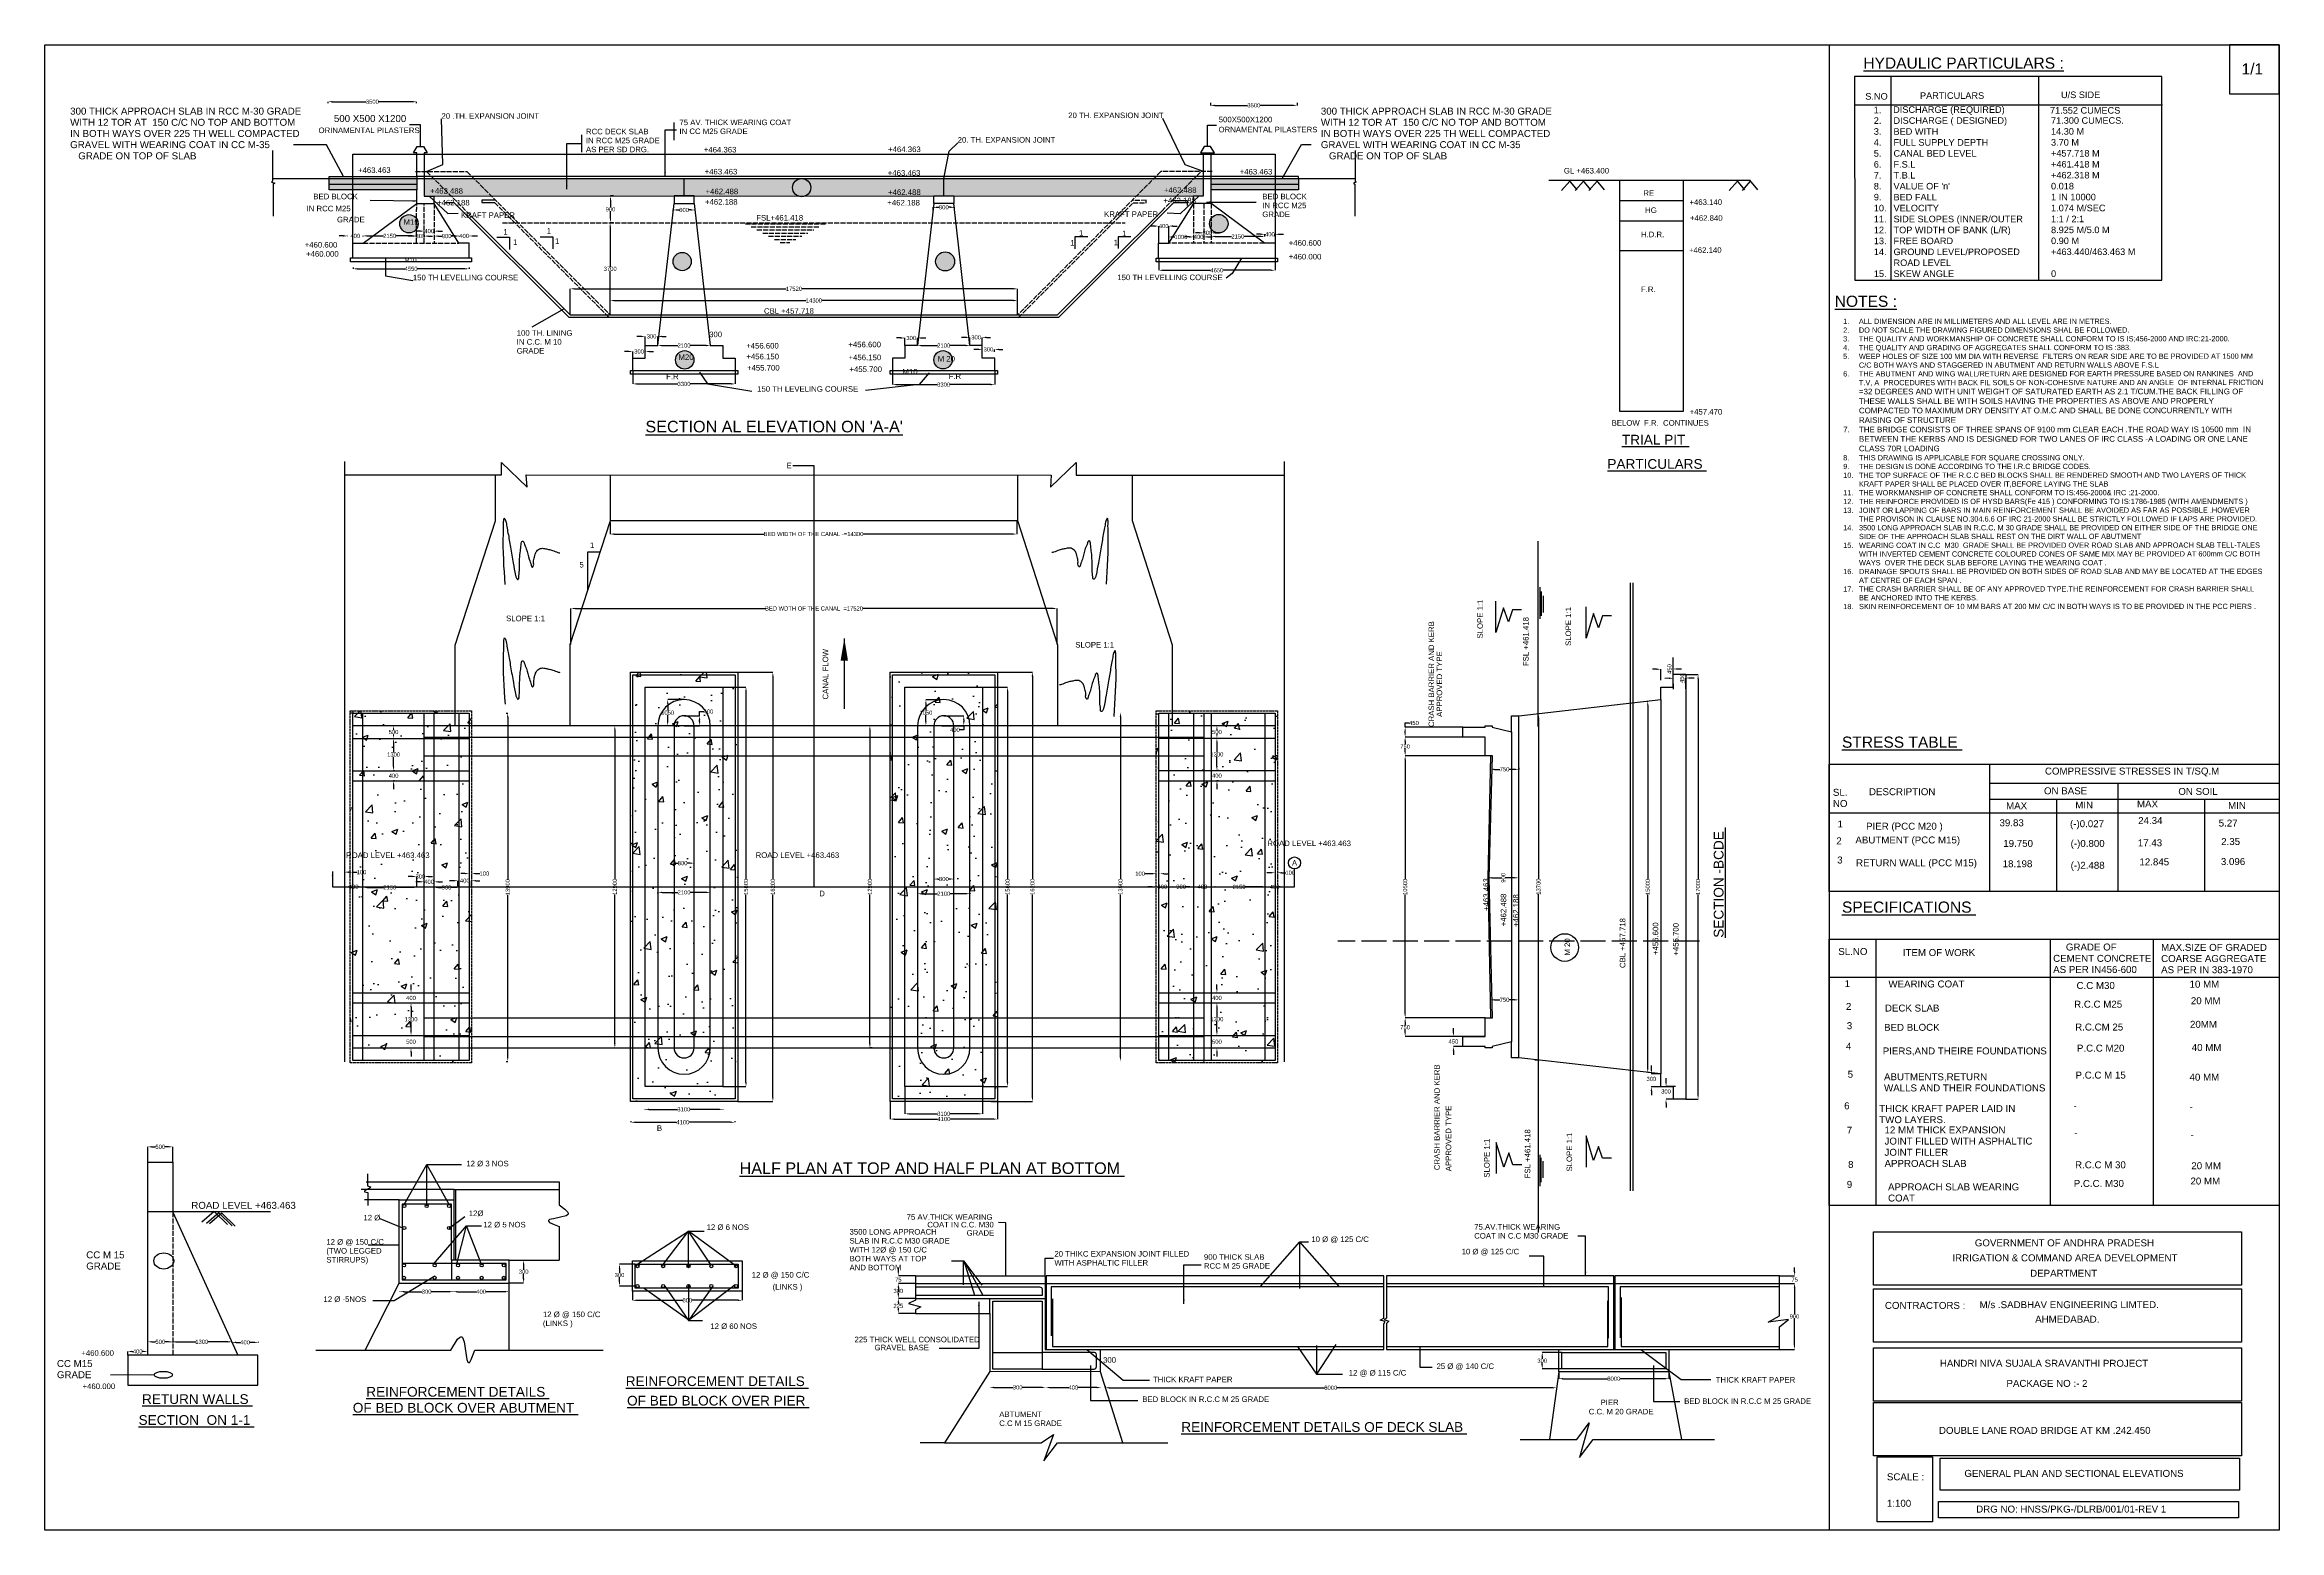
# Model space of a CAD drawing. Header units: inches. Extents: x -18749 to 61576, y -44252 to 9153.
import ezdxf

# ---------------------------------------------------------------- set-up
doc = ezdxf.new("R2010")
doc.units = ezdxf.units.IN
doc.header["$LTSCALE"] = 15
doc.header["$MEASUREMENT"] = 0
doc.linetypes.add('ACAD_ISO02W100', pattern=[15, 12, -3])
for name, color, linetype in [('DIMENSION', 7, 'Continuous'), ('DRAWING', 7, 'Continuous'), ('TEXT', 7, 'Continuous')]:
    doc.layers.add(name, color=color, linetype=linetype)
doc.styles.get("Standard").update_dxf_attribs({"font": 'arial.ttf', "height": 150})
doc.dimstyles.get("Standard").update_dxf_attribs({"dimtxt": 150, "dimasz": 150, "dimexe": 0.18, "dimexo": 0.0625, "dimgap": 0.09, "dimtad": 0, "dimtih": 1, "dimtoh": 1, "dimdec": 0, "dimzin": 0, "dimdsep": 46, "dimtxsty": 'Standard', "dimcen": 0.09, "dimadec": 0, "dimazin": 0, "dimtfac": 1, "dimtdec": 0, "dimtofl": 0, "dimtmove": 0, "dimatfit": 3, "dimfxl": 1, "dimtolj": 1, "dimtzin": 0, "dimarcsym": 0})

# ---------------------------------------------------------------- blocks, each defined once
blk = doc.blocks.new('*D2')
at = {"layer": 'Defpoints', "color": 0, "transparency": 16777216}
for p in [(-7861, 2279), (-7861, 2268), (-7307, 2262)]:
    blk.add_point(p, dxfattribs=at)
at = {"layer": 'TEXT', "color": 0, "lineweight": -2, "transparency": 16777216}
for p, q in [((-8011, 2279), (-8161, 2279)), ((-7861, 2268), (-7861, 2279)), ((-7307, 2262), (-7307, 2279)), ((-7157, 2279), (-7007, 2279))]:
    blk.add_line(p, q, dxfattribs=at)
at = {"layer": 'TEXT', "color": 0, "transparency": 16777216}
for points in [[(-8011, 2304), (-8011, 2254), (-7861, 2279)], [(-7157, 2304), (-7157, 2254), (-7307, 2279)]]:
    blk.add_solid(points, dxfattribs=at)
at = {"layer": 'TEXT', "color": 0, "transparency": 16777216, "insert": (-7584, 2279), "char_height": 150, "attachment_point": 5}
blk.add_mtext('\\A1;400', dxfattribs=at)
blk = doc.blocks.new('*D3')
at = {"layer": 'Defpoints', "color": 0, "transparency": 16777216}
for p in [(-7307, 2262), (-5384, 2279), (-5384, 2250)]:
    blk.add_point(p, dxfattribs=at)
at = {"layer": 'TEXT', "color": 0, "lineweight": -2, "transparency": 16777216}
for p, q in [((-7307, 2262), (-7307, 2279)), ((-7157, 2279), (-6571, 2279)), ((-5534, 2279), (-6121, 2279)), ((-5384, 2250), (-5384, 2279))]:
    blk.add_line(p, q, dxfattribs=at)
at = {"layer": 'TEXT', "color": 0, "transparency": 16777216}
for points in [[(-7157, 2304), (-7157, 2254), (-7307, 2279)], [(-5534, 2304), (-5534, 2254), (-5384, 2279)]]:
    blk.add_solid(points, dxfattribs=at)
at = {"layer": 'TEXT', "color": 0, "transparency": 16777216, "insert": (-6346, 2279), "char_height": 150, "attachment_point": 5}
blk.add_mtext('\\A1;2150', dxfattribs=at)
blk = doc.blocks.new('*D4')
at = {"layer": 'Defpoints', "color": 0, "transparency": 16777216}
for p in [(-8561, 7053), (-5379, 7103), (-5379, 7053)]:
    blk.add_point(p, dxfattribs=at)
at = {"layer": 'TEXT', "color": 0, "lineweight": -2, "transparency": 16777216}
for p, q in [((-8561, 7053), (-8561, 7103)), ((-8411, 7103), (-7194, 7103)), ((-5529, 7103), (-6747, 7103)), ((-5379, 7053), (-5379, 7103))]:
    blk.add_line(p, q, dxfattribs=at)
at = {"layer": 'TEXT', "color": 0, "transparency": 16777216}
for points in [[(-8411, 7128), (-8411, 7078), (-8561, 7103)], [(-5529, 7128), (-5529, 7078), (-5379, 7103)]]:
    blk.add_solid(points, dxfattribs=at)
at = {"layer": 'TEXT', "color": 0, "transparency": 16777216, "insert": (-6970, 7103), "char_height": 150, "attachment_point": 5}
blk.add_mtext('\\A1;3500', dxfattribs=at)
blk = doc.blocks.new('*D5')
at = {"layer": 'Defpoints', "color": 0, "transparency": 16777216}
for p in [(1704, 3714), (1589, 2754), (1704, 2754)]:
    blk.add_point(p, dxfattribs=at)
at = {"layer": 'TEXT', "color": 0, "lineweight": -2, "transparency": 16777216}
for p, q in [((1703, 3714), (1589, 3714)), ((1589, 3564), (1589, 3310)), ((1589, 2904), (1589, 3157)), ((1703, 2754), (1589, 2754))]:
    blk.add_line(p, q, dxfattribs=at)
at = {"layer": 'TEXT', "color": 0, "transparency": 16777216}
for points in [[(1564, 3564), (1614, 3564), (1589, 3714)], [(1564, 2904), (1614, 2904), (1589, 2754)]]:
    blk.add_solid(points, dxfattribs=at)
at = {"layer": 'TEXT', "color": 0, "transparency": 16777216, "insert": (1589, 3234), "char_height": 150, "attachment_point": 5}
blk.add_mtext('\\A1;900', dxfattribs=at)
blk = doc.blocks.new('*D6')
at = {"layer": 'Defpoints', "color": 0, "transparency": 16777216}
for p in [(1589, 2754), (1577, -562), (1589, -562)]:
    blk.add_point(p, dxfattribs=at)
at = {"layer": 'TEXT', "color": 0, "lineweight": -2, "transparency": 16777216}
for p, q in [((1589, 2754), (1576, 2754)), ((1577, 2604), (1577, 1173)), ((1577, -412), (1577, 1019)), ((1589, -562), (1576, -562))]:
    blk.add_line(p, q, dxfattribs=at)
at = {"layer": 'TEXT', "color": 0, "transparency": 16777216}
for points in [[(1552, 2604), (1602, 2604), (1577, 2754)], [(1552, -412), (1602, -412), (1577, -562)]]:
    blk.add_solid(points, dxfattribs=at)
at = {"layer": 'TEXT', "color": 0, "transparency": 16777216, "insert": (1577, 1096), "char_height": 150, "attachment_point": 5}
blk.add_mtext('\\A1;3700', dxfattribs=at)
blk = doc.blocks.new('*D7')
at = {"layer": 'Defpoints', "color": 0, "transparency": 16777216}
for p in [(16225, 377), (142, -562), (16225, -562)]:
    blk.add_point(p, dxfattribs=at)
at = {"layer": 'TEXT', "color": 0, "lineweight": -2, "transparency": 16777216}
for p, q in [((142, -562), (142, 377)), ((292, 377), (7909, 377)), ((16075, 377), (8459, 377)), ((16225, -562), (16225, 377))]:
    blk.add_line(p, q, dxfattribs=at)
at = {"layer": 'TEXT', "color": 0, "transparency": 16777216}
for points in [[(292, 402), (292, 352), (142, 377)], [(16075, 402), (16075, 352), (16225, 377)]]:
    blk.add_solid(points, dxfattribs=at)
at = {"layer": 'TEXT', "color": 0, "transparency": 16777216, "insert": (8184, 377), "char_height": 150, "attachment_point": 5}
blk.add_mtext('\\A1;17520', dxfattribs=at)
blk = doc.blocks.new('*D8')
at = {"layer": 'Defpoints', "color": 0, "transparency": 16777216}
for p in [(1576, -562), (16225, -45), (16225, -562)]:
    blk.add_point(p, dxfattribs=at)
at = {"layer": 'TEXT', "color": 0, "lineweight": -2, "transparency": 16777216}
for p, q in [((1576, -562), (1576, -44)), ((1726, -45), (8626, -45)), ((16075, -45), (9176, -45)), ((16225, -562), (16225, -44))]:
    blk.add_line(p, q, dxfattribs=at)
at = {"layer": 'TEXT', "color": 0, "transparency": 16777216}
for points in [[(1726, -20), (1726, -70), (1576, -45)], [(16075, -20), (16075, -70), (16225, -45)]]:
    blk.add_solid(points, dxfattribs=at)
at = {"layer": 'TEXT', "color": 0, "transparency": 16777216, "insert": (8901, -45), "char_height": 150, "attachment_point": 5}
blk.add_mtext('\\A1;14300', dxfattribs=at)
blk = doc.blocks.new('*D9')
at = {"layer": 'Defpoints', "color": 0, "transparency": 16777216}
for p in [(2392, -2112), (2840, -1875), (2840, -2112)]:
    blk.add_point(p, dxfattribs=at)
at = {"layer": 'TEXT', "color": 0, "lineweight": -2, "transparency": 16777216}
for p, q in [((2242, -1875), (2092, -1875)), ((2392, -2112), (2392, -1874)), ((2840, -2112), (2840, -1874)), ((2990, -1875), (3140, -1875))]:
    blk.add_line(p, q, dxfattribs=at)
at = {"layer": 'TEXT', "color": 0, "transparency": 16777216}
for points in [[(2242, -1850), (2242, -1900), (2392, -1875)], [(2990, -1850), (2990, -1900), (2840, -1875)]]:
    blk.add_solid(points, dxfattribs=at)
at = {"layer": 'TEXT', "color": 0, "transparency": 16777216, "insert": (2616, -1875), "char_height": 150, "attachment_point": 5}
blk.add_mtext('\\A1;300', dxfattribs=at)
blk = doc.blocks.new('*D10')
at = {"layer": 'Defpoints', "color": 0, "transparency": 16777216}
for p in [(3291, -1334), (2840, -1663), (3291, -1663)]:
    blk.add_point(p, dxfattribs=at)
at = {"layer": 'TEXT', "color": 0, "lineweight": -2, "transparency": 16777216}
for p, q in [((2690, -1334), (2540, -1334)), ((2840, -1663), (2840, -1334)), ((3291, -1663), (3291, -1334)), ((3441, -1334), (3591, -1334))]:
    blk.add_line(p, q, dxfattribs=at)
at = {"layer": 'TEXT', "color": 0, "transparency": 16777216}
for points in [[(2690, -1309), (2690, -1359), (2840, -1334)], [(3441, -1309), (3441, -1359), (3291, -1334)]]:
    blk.add_solid(points, dxfattribs=at)
at = {"layer": 'TEXT', "color": 0, "transparency": 16777216, "insert": (3066, -1334), "char_height": 150, "attachment_point": 5}
blk.add_mtext('\\A1;300', dxfattribs=at)
blk = doc.blocks.new('*D11')
at = {"layer": 'Defpoints', "color": 0, "transparency": 16777216}
for p in [(3291, -1663), (5175, -1663), (5175, -1663)]:
    blk.add_point(p, dxfattribs=at)
at = {"layer": 'TEXT', "color": 0, "lineweight": -2, "transparency": 16777216}
for p, q in [((3291, -1663), (3291, -1663)), ((3441, -1663), (4008, -1663)), ((5025, -1663), (4458, -1663)), ((5175, -1663), (5175, -1663))]:
    blk.add_line(p, q, dxfattribs=at)
at = {"layer": 'TEXT', "color": 0, "transparency": 16777216}
for points in [[(3441, -1638), (3441, -1688), (3291, -1663)], [(5025, -1638), (5025, -1688), (5175, -1663)]]:
    blk.add_solid(points, dxfattribs=at)
at = {"layer": 'TEXT', "color": 0, "transparency": 16777216, "insert": (4233, -1663), "char_height": 150, "attachment_point": 5}
blk.add_mtext('\\A1;2100', dxfattribs=at)
blk = doc.blocks.new('*D12')
at = {"layer": 'Defpoints', "color": 0, "transparency": 16777216}
for p in [(2392, -2559), (6073, -2559), (6073, -3042)]:
    blk.add_point(p, dxfattribs=at)
at = {"layer": 'TEXT', "color": 0, "lineweight": -2, "transparency": 16777216}
for p, q in [((2392, -2559), (2392, -3042)), ((2542, -3042), (4009, -3042)), ((5923, -3042), (4456, -3042)), ((6073, -2559), (6073, -3042))]:
    blk.add_line(p, q, dxfattribs=at)
at = {"layer": 'TEXT', "color": 0, "transparency": 16777216}
for points in [[(2542, -3017), (2542, -3067), (2392, -3042)], [(5923, -3017), (5923, -3067), (6073, -3042)]]:
    blk.add_solid(points, dxfattribs=at)
at = {"layer": 'TEXT', "color": 0, "transparency": 16777216, "insert": (4232, -3042), "char_height": 150, "attachment_point": 5}
blk.add_mtext('\\A1;3300', dxfattribs=at)
blk = doc.blocks.new('*D13')
at = {"layer": 'Defpoints', "color": 0, "transparency": 16777216}
for p in [(11725, -2558), (15406, -2558), (15406, -3068)]:
    blk.add_point(p, dxfattribs=at)
at = {"layer": 'TEXT', "color": 0, "lineweight": -2, "transparency": 16777216}
for p, q in [((11725, -2558), (11725, -3068)), ((11875, -3068), (13342, -3068)), ((15256, -3068), (13789, -3068)), ((15406, -2558), (15406, -3068))]:
    blk.add_line(p, q, dxfattribs=at)
at = {"layer": 'TEXT', "color": 0, "transparency": 16777216}
for points in [[(11875, -3043), (11875, -3093), (11725, -3068)], [(15256, -3043), (15256, -3093), (15406, -3068)]]:
    blk.add_solid(points, dxfattribs=at)
at = {"layer": 'TEXT', "color": 0, "transparency": 16777216, "insert": (13565, -3068), "char_height": 150, "attachment_point": 5}
blk.add_mtext('\\A1;3300', dxfattribs=at)
blk = doc.blocks.new('*D14')
at = {"layer": 'Defpoints', "color": 0, "transparency": 16777216}
for p in [(12623, -1391), (12175, -1664), (12623, -1664)]:
    blk.add_point(p, dxfattribs=at)
at = {"layer": 'TEXT', "color": 0, "lineweight": -2, "transparency": 16777216}
for p, q in [((12025, -1391), (11875, -1391)), ((12175, -1664), (12175, -1391)), ((12623, -1664), (12623, -1391)), ((12773, -1391), (12923, -1391))]:
    blk.add_line(p, q, dxfattribs=at)
at = {"layer": 'TEXT', "color": 0, "transparency": 16777216}
for points in [[(12025, -1366), (12025, -1416), (12175, -1391)], [(12773, -1366), (12773, -1416), (12623, -1391)]]:
    blk.add_solid(points, dxfattribs=at)
at = {"layer": 'TEXT', "color": 0, "transparency": 16777216, "insert": (12399, -1391), "char_height": 150, "attachment_point": 5}
blk.add_mtext('\\A1;300', dxfattribs=at)
blk = doc.blocks.new('*D15')
at = {"layer": 'Defpoints', "color": 0, "transparency": 16777216}
for p in [(12623, -1664), (14510, -1664), (14510, -1664)]:
    blk.add_point(p, dxfattribs=at)
at = {"layer": 'TEXT', "color": 0, "lineweight": -2, "transparency": 16777216}
for p, q in [((12623, -1664), (12623, -1663)), ((12773, -1664), (13341, -1664)), ((14360, -1664), (13791, -1664)), ((14510, -1664), (14510, -1663))]:
    blk.add_line(p, q, dxfattribs=at)
at = {"layer": 'TEXT', "color": 0, "transparency": 16777216}
for points in [[(12773, -1639), (12773, -1689), (12623, -1664)], [(14360, -1639), (14360, -1689), (14510, -1664)]]:
    blk.add_solid(points, dxfattribs=at)
at = {"layer": 'TEXT', "color": 0, "transparency": 16777216, "insert": (13566, -1664), "char_height": 150, "attachment_point": 5}
blk.add_mtext('\\A1;2100', dxfattribs=at)
blk = doc.blocks.new('*D16')
at = {"layer": 'Defpoints', "color": 0, "transparency": 16777216}
for p in [(14954, -1368), (14510, -1663), (14954, -1663)]:
    blk.add_point(p, dxfattribs=at)
at = {"layer": 'TEXT', "color": 0, "lineweight": -2, "transparency": 16777216}
for p, q in [((14360, -1368), (14210, -1368)), ((14510, -1663), (14510, -1368)), ((14954, -1663), (14954, -1368)), ((15104, -1368), (15254, -1368))]:
    blk.add_line(p, q, dxfattribs=at)
at = {"layer": 'TEXT', "color": 0, "transparency": 16777216}
for points in [[(14360, -1343), (14360, -1393), (14510, -1368)], [(15104, -1343), (15104, -1393), (14954, -1368)]]:
    blk.add_solid(points, dxfattribs=at)
at = {"layer": 'TEXT', "color": 0, "transparency": 16777216, "insert": (14732, -1368), "char_height": 150, "attachment_point": 5}
blk.add_mtext('\\A1;300', dxfattribs=at)
blk = doc.blocks.new('*D17')
at = {"layer": 'Defpoints', "color": 0, "transparency": 16777216}
for p in [(14954, -1888), (15397, -1801), (15397, -1888)]:
    blk.add_point(p, dxfattribs=at)
at = {"layer": 'TEXT', "color": 0, "lineweight": -2, "transparency": 16777216}
for p, q in [((14804, -1801), (14654, -1801)), ((14954, -1888), (14954, -1801)), ((15397, -1888), (15397, -1801)), ((15547, -1801), (15697, -1801))]:
    blk.add_line(p, q, dxfattribs=at)
at = {"layer": 'TEXT', "color": 0, "transparency": 16777216}
for points in [[(14804, -1776), (14804, -1826), (14954, -1801)], [(15547, -1776), (15547, -1826), (15397, -1801)]]:
    blk.add_solid(points, dxfattribs=at)
at = {"layer": 'TEXT', "color": 0, "transparency": 16777216, "insert": (15176, -1801), "char_height": 150, "attachment_point": 5}
blk.add_mtext('\\A1;300', dxfattribs=at)
blk = doc.blocks.new('*D18')
at = {"layer": 'Defpoints', "color": 0, "transparency": 16777216}
for p in [(21294, 1485), (25476, 1486), (25476, 1043)]:
    blk.add_point(p, dxfattribs=at)
at = {"layer": 'TEXT', "color": 0, "lineweight": -2, "transparency": 16777216}
for p, q in [((21294, 1485), (21294, 1043)), ((21444, 1043), (23158, 1043)), ((25326, 1043), (23612, 1043)), ((25476, 1486), (25476, 1043))]:
    blk.add_line(p, q, dxfattribs=at)
at = {"layer": 'TEXT', "color": 0, "transparency": 16777216}
for points in [[(21444, 1068), (21444, 1018), (21294, 1043)], [(25326, 1068), (25326, 1018), (25476, 1043)]]:
    blk.add_solid(points, dxfattribs=at)
at = {"layer": 'TEXT', "color": 0, "transparency": 16777216, "insert": (23385, 1043), "char_height": 150, "attachment_point": 5}
blk.add_mtext('\\A1;4650', dxfattribs=at)
blk = doc.blocks.new('*D19')
at = {"layer": 'Defpoints', "color": 0, "transparency": 16777216}
for p in [(23176, 2275), (25108, 2259), (25108, 2259)]:
    blk.add_point(p, dxfattribs=at)
at = {"layer": 'TEXT', "color": 0, "lineweight": -2, "transparency": 16777216}
for p, q in [((23176, 2275), (23176, 2259)), ((23326, 2259), (23917, 2259)), ((24958, 2259), (24367, 2259)), ((25108, 2259), (25108, 2259))]:
    blk.add_line(p, q, dxfattribs=at)
at = {"layer": 'TEXT', "color": 0, "transparency": 16777216}
for points in [[(23326, 2284), (23326, 2234), (23176, 2259)], [(24958, 2284), (24958, 2234), (25108, 2259)]]:
    blk.add_solid(points, dxfattribs=at)
at = {"layer": 'TEXT', "color": 0, "transparency": 16777216, "insert": (24142, 2259), "char_height": 150, "attachment_point": 5}
blk.add_mtext('\\A1;2150', dxfattribs=at)
blk = doc.blocks.new('*D20')
at = {"layer": 'Defpoints', "color": 0, "transparency": 16777216}
for p in [(21642, 2272), (21642, 2241), (22547, 2272)]:
    blk.add_point(p, dxfattribs=at)
at = {"layer": 'TEXT', "color": 0, "lineweight": -2, "transparency": 16777216}
for p, q in [((21642, 2272), (21642, 2241)), ((21792, 2241), (21878, 2241)), ((22397, 2241), (22311, 2241)), ((22547, 2272), (22547, 2241))]:
    blk.add_line(p, q, dxfattribs=at)
at = {"layer": 'TEXT', "color": 0, "transparency": 16777216}
for points in [[(21792, 2266), (21792, 2216), (21642, 2241)], [(22397, 2266), (22397, 2216), (22547, 2241)]]:
    blk.add_solid(points, dxfattribs=at)
at = {"layer": 'TEXT', "color": 0, "transparency": 16777216, "insert": (22095, 2241), "char_height": 150, "attachment_point": 5}
blk.add_mtext('\\A1;1000', dxfattribs=at)
blk = doc.blocks.new('*D21')
at = {"layer": 'Defpoints', "color": 0, "transparency": 16777216}
for p in [(21654, 2633), (21294, 2020), (21654, 2020)]:
    blk.add_point(p, dxfattribs=at)
at = {"layer": 'TEXT', "color": 0, "lineweight": -2, "transparency": 16777216}
for p, q in [((21144, 2633), (20994, 2633)), ((21294, 2020), (21294, 2633)), ((21654, 2020), (21654, 2633)), ((21804, 2633), (21954, 2633))]:
    blk.add_line(p, q, dxfattribs=at)
at = {"layer": 'TEXT', "color": 0, "transparency": 16777216}
for points in [[(21144, 2658), (21144, 2608), (21294, 2633)], [(21804, 2658), (21804, 2608), (21654, 2633)]]:
    blk.add_solid(points, dxfattribs=at)
at = {"layer": 'TEXT', "color": 0, "transparency": 16777216, "insert": (21474, 2633), "char_height": 150, "attachment_point": 5}
blk.add_mtext('\\A1;400', dxfattribs=at)
blk = doc.blocks.new('*D22')
at = {"layer": 'Defpoints', "color": 0, "transparency": 16777216}
for p in [(23157, 7067), (26271, 7067), (26271, 6971)]:
    blk.add_point(p, dxfattribs=at)
at = {"layer": 'TEXT', "color": 0, "lineweight": -2, "transparency": 16777216}
for p, q in [((23157, 7067), (23157, 6970)), ((23307, 6971), (24490, 6971)), ((26121, 6971), (24938, 6971)), ((26271, 7067), (26271, 6970))]:
    blk.add_line(p, q, dxfattribs=at)
at = {"layer": 'TEXT', "color": 0, "transparency": 16777216}
for points in [[(23307, 6996), (23307, 6946), (23157, 6971)], [(26121, 6996), (26121, 6946), (26271, 6971)]]:
    blk.add_solid(points, dxfattribs=at)
at = {"layer": 'TEXT', "color": 0, "transparency": 16777216, "insert": (24714, 6971), "char_height": 150, "attachment_point": 5}
blk.add_mtext('\\A1;3500', dxfattribs=at)
blk = doc.blocks.new('*D23')
at = {"layer": 'Defpoints', "color": 0, "transparency": 16777216}
for p in [(30153, -15381), (32227, -15381), (32227, -15736)]:
    blk.add_point(p, dxfattribs=at)
at = {"layer": 'TEXT', "color": 0, "lineweight": -2, "transparency": 16777216}
for p, q in [((30153, -15381), (30153, -15231)), ((30153, -15231), (30303, -15231)), ((32227, -15381), (30153, -15381)), ((30153, -15586), (30153, -15531)), ((32227, -15736), (30153, -15736))]:
    blk.add_line(p, q, dxfattribs=at)
at = {"layer": 'TEXT', "color": 0, "transparency": 16777216}
for points in [[(30128, -15531), (30178, -15531), (30153, -15381)], [(30128, -15586), (30178, -15586), (30153, -15736)]]:
    blk.add_solid(points, dxfattribs=at)
at = {"layer": 'TEXT', "color": 0, "transparency": 16777216, "insert": (30472, -15231), "char_height": 150, "attachment_point": 5}
blk.add_mtext('\\A1;450', dxfattribs=at)
blk = doc.blocks.new('*D24')
at = {"layer": 'Defpoints', "color": 0, "transparency": 16777216}
for p in [(33033, -15736), (30153, -16411), (33033, -16411)]:
    blk.add_point(p, dxfattribs=at)
at = {"layer": 'TEXT', "color": 0, "lineweight": -2, "transparency": 16777216}
for p, q in [((33032, -15736), (30153, -15736)), ((30153, -15886), (30153, -15997)), ((30153, -16261), (30153, -16150)), ((33032, -16411), (30153, -16411))]:
    blk.add_line(p, q, dxfattribs=at)
at = {"layer": 'TEXT', "color": 0, "transparency": 16777216}
for points in [[(30128, -15886), (30178, -15886), (30153, -15736)], [(30128, -16261), (30178, -16261), (30153, -16411)]]:
    blk.add_solid(points, dxfattribs=at)
at = {"layer": 'TEXT', "color": 0, "transparency": 16777216, "insert": (30153, -16073), "char_height": 150, "attachment_point": 5}
blk.add_mtext('\\A1;750', dxfattribs=at)
blk = doc.blocks.new('*D25')
at = {"layer": 'Defpoints', "color": 0, "transparency": 16777216}
for p in [(33033, -16411), (30153, -25831), (33033, -25831)]:
    blk.add_point(p, dxfattribs=at)
at = {"layer": 'TEXT', "color": 0, "lineweight": -2, "transparency": 16777216}
for p, q in [((33032, -16411), (30153, -16411)), ((30153, -16561), (30153, -20846)), ((30153, -25681), (30153, -21396)), ((33032, -25831), (30153, -25831))]:
    blk.add_line(p, q, dxfattribs=at)
at = {"layer": 'TEXT', "color": 0, "transparency": 16777216}
for points in [[(30128, -16561), (30178, -16561), (30153, -16411)], [(30128, -25681), (30178, -25681), (30153, -25831)]]:
    blk.add_solid(points, dxfattribs=at)
at = {"layer": 'TEXT', "color": 0, "transparency": 16777216, "insert": (30153, -21121), "char_height": 150, "attachment_point": 5, "rotation": 90}
blk.add_mtext('\\A1;10500', dxfattribs=at)
blk = doc.blocks.new('*D26')
at = {"layer": 'Defpoints', "color": 0, "transparency": 16777216}
for p in [(30153, -25831), (33032, -25831), (33032, -26503)]:
    blk.add_point(p, dxfattribs=at)
at = {"layer": 'TEXT', "color": 0, "lineweight": -2, "transparency": 16777216}
for p, q in [((33032, -25831), (30153, -25831)), ((30153, -25981), (30153, -26090)), ((30153, -26353), (30153, -26244)), ((33032, -26503), (30153, -26503))]:
    blk.add_line(p, q, dxfattribs=at)
at = {"layer": 'TEXT', "color": 0, "transparency": 16777216}
for points in [[(30128, -25981), (30178, -25981), (30153, -25831)], [(30128, -26353), (30178, -26353), (30153, -26503)]]:
    blk.add_solid(points, dxfattribs=at)
at = {"layer": 'TEXT', "color": 0, "transparency": 16777216, "insert": (30153, -26167), "char_height": 150, "attachment_point": 5}
blk.add_mtext('\\A1;750', dxfattribs=at)
blk = doc.blocks.new('*D27')
at = {"layer": 'Defpoints', "color": 0, "transparency": 16777216}
for p in [(31889, -26503), (32228, -26503), (32228, -26860)]:
    blk.add_point(p, dxfattribs=at)
at = {"layer": 'TEXT', "color": 0, "lineweight": -2, "transparency": 16777216}
for p, q in [((31889, -26353), (31889, -26203)), ((32228, -26503), (31889, -26503)), ((32228, -26860), (31889, -26860)), ((31889, -27010), (31889, -27160))]:
    blk.add_line(p, q, dxfattribs=at)
at = {"layer": 'TEXT', "color": 0, "transparency": 16777216}
for points in [[(31864, -26353), (31914, -26353), (31889, -26503)], [(31864, -27010), (31914, -27010), (31889, -26860)]]:
    blk.add_solid(points, dxfattribs=at)
at = {"layer": 'TEXT', "color": 0, "transparency": 16777216, "insert": (31889, -26682), "char_height": 150, "attachment_point": 5}
blk.add_mtext('\\A1;450', dxfattribs=at)
blk = doc.blocks.new('*D28')
at = {"layer": 'Defpoints', "color": 0, "transparency": 16777216}
for p in [(33216, -25377), (34239, -25183), (34239, -25377)]:
    blk.add_point(p, dxfattribs=at)
at = {"layer": 'TEXT', "color": 0, "lineweight": -2, "transparency": 16777216}
for p, q in [((33216, -25377), (33216, -25183)), ((33366, -25183), (33562, -25183)), ((34089, -25183), (33892, -25183)), ((34239, -25377), (34239, -25183))]:
    blk.add_line(p, q, dxfattribs=at)
at = {"layer": 'TEXT', "color": 0, "transparency": 16777216}
for points in [[(33366, -25158), (33366, -25208), (33216, -25183)], [(34089, -25158), (34089, -25208), (34239, -25183)]]:
    blk.add_solid(points, dxfattribs=at)
at = {"layer": 'TEXT', "color": 0, "transparency": 16777216, "insert": (33727, -25183), "char_height": 150, "attachment_point": 5}
blk.add_mtext('\\A1;750', dxfattribs=at)
blk = doc.blocks.new('*D29')
at = {"layer": 'Defpoints', "color": 0, "transparency": 16777216}
for p in [(-7974, -21110), (-7313, -21118), (-7313, -21118)]:
    blk.add_point(p, dxfattribs=at)
at = {"layer": 'TEXT', "color": 0, "lineweight": -2, "transparency": 16777216}
for p, q in [((-7974, -21110), (-7974, -21118)), ((-7824, -21118), (-7812, -21118)), ((-7463, -21118), (-7475, -21118)), ((-7313, -21117), (-7313, -21117))]:
    blk.add_line(p, q, dxfattribs=at)
at = {"layer": 'TEXT', "color": 0, "transparency": 16777216}
for points in [[(-7824, -21093), (-7824, -21143), (-7974, -21118)], [(-7463, -21093), (-7463, -21143), (-7313, -21118)]]:
    blk.add_solid(points, dxfattribs=at)
at = {"layer": 'TEXT', "color": 0, "transparency": 16777216, "insert": (-7643, -21118), "char_height": 150, "attachment_point": 5}
blk.add_mtext('\\A1;400', dxfattribs=at)
blk = doc.blocks.new('*D30')
at = {"layer": 'Defpoints', "color": 0, "transparency": 16777216}
for p in [(-7313, -21117), (-5378, -21117), (-5378, -21142)]:
    blk.add_point(p, dxfattribs=at)
at = {"layer": 'TEXT', "color": 0, "lineweight": -2, "transparency": 16777216}
for p, q in [((-7313, -21117), (-7313, -21142)), ((-7163, -21142), (-6571, -21142)), ((-5528, -21142), (-6120, -21142)), ((-5378, -21117), (-5378, -21142))]:
    blk.add_line(p, q, dxfattribs=at)
at = {"layer": 'TEXT', "color": 0, "transparency": 16777216}
for points in [[(-7163, -21117), (-7163, -21167), (-7313, -21142)], [(-5528, -21117), (-5528, -21167), (-5378, -21142)]]:
    blk.add_solid(points, dxfattribs=at)
at = {"layer": 'TEXT', "color": 0, "transparency": 16777216, "insert": (-6345, -21142), "char_height": 150, "attachment_point": 5}
blk.add_mtext('\\A1;2150', dxfattribs=at)
blk = doc.blocks.new('*D31')
at = {"layer": 'Defpoints', "color": 0, "transparency": 16777216}
for p in [(-5109, -20749), (-5378, -21142), (-5109, -21118)]:
    blk.add_point(p, dxfattribs=at)
at = {"layer": 'TEXT', "color": 0, "lineweight": -2, "transparency": 16777216}
for p, q in [((-5528, -20749), (-5678, -20749)), ((-5378, -21142), (-5378, -20749)), ((-5109, -21117), (-5109, -20749)), ((-4959, -20749), (-4809, -20749))]:
    blk.add_line(p, q, dxfattribs=at)
at = {"layer": 'TEXT', "color": 0, "transparency": 16777216}
for points in [[(-5528, -20724), (-5528, -20774), (-5378, -20749)], [(-4959, -20724), (-4959, -20774), (-5109, -20749)]]:
    blk.add_solid(points, dxfattribs=at)
at = {"layer": 'TEXT', "color": 0, "transparency": 16777216, "insert": (-5244, -20749), "char_height": 150, "attachment_point": 5}
blk.add_mtext('\\A1;300', dxfattribs=at)
blk = doc.blocks.new('*D32')
at = {"layer": 'Defpoints', "color": 0, "transparency": 16777216}
for p in [(-5109, -21141), (-4752, -20940), (-4752, -21141)]:
    blk.add_point(p, dxfattribs=at)
at = {"layer": 'TEXT', "color": 0, "lineweight": -2, "transparency": 16777216}
for p, q in [((-5259, -20940), (-5409, -20940)), ((-5109, -21140), (-5109, -20940)), ((-4752, -21140), (-4752, -20940)), ((-4602, -20940), (-4452, -20940))]:
    blk.add_line(p, q, dxfattribs=at)
at = {"layer": 'TEXT', "color": 0, "transparency": 16777216}
for points in [[(-5259, -20915), (-5259, -20965), (-5109, -20940)], [(-4602, -20915), (-4602, -20965), (-4752, -20940)]]:
    blk.add_solid(points, dxfattribs=at)
at = {"layer": 'TEXT', "color": 0, "transparency": 16777216, "insert": (-4931, -20940), "char_height": 150, "attachment_point": 5}
blk.add_mtext('\\A1;400', dxfattribs=at)
blk = doc.blocks.new('*D33')
at = {"layer": 'Defpoints', "color": 0, "transparency": 16777216}
for p in [(-4752, -21146), (-3856, -21145), (-3856, -21146)]:
    blk.add_point(p, dxfattribs=at)
at = {"layer": 'TEXT', "color": 0, "lineweight": -2, "transparency": 16777216}
for p, q in [((-4752, -21146), (-4752, -21144)), ((-4602, -21145), (-4470, -21145)), ((-4006, -21145), (-4139, -21145)), ((-3856, -21146), (-3856, -21144))]:
    blk.add_line(p, q, dxfattribs=at)
at = {"layer": 'TEXT', "color": 0, "transparency": 16777216}
for points in [[(-4602, -21120), (-4602, -21170), (-4752, -21145)], [(-4006, -21120), (-4006, -21170), (-3856, -21145)]]:
    blk.add_solid(points, dxfattribs=at)
at = {"layer": 'TEXT', "color": 0, "transparency": 16777216, "insert": (-4304, -21145), "char_height": 150, "attachment_point": 5}
blk.add_mtext('\\A1;900', dxfattribs=at)
blk = doc.blocks.new('*D34')
at = {"layer": 'Defpoints', "color": 0, "transparency": 16777216}
for p in [(-3893, -21138), (-3405, -20901), (-3405, -21138)]:
    blk.add_point(p, dxfattribs=at)
at = {"layer": 'TEXT', "color": 0, "lineweight": -2, "transparency": 16777216}
for p, q in [((-4043, -20901), (-4193, -20901)), ((-3893, -21138), (-3893, -20901)), ((-3405, -21138), (-3405, -20901)), ((-3255, -20901), (-3105, -20901))]:
    blk.add_line(p, q, dxfattribs=at)
at = {"layer": 'TEXT', "color": 0, "transparency": 16777216}
for points in [[(-4043, -20876), (-4043, -20926), (-3893, -20901)], [(-3255, -20876), (-3255, -20926), (-3405, -20901)]]:
    blk.add_solid(points, dxfattribs=at)
at = {"layer": 'TEXT', "color": 0, "transparency": 16777216, "insert": (-3649, -20901), "char_height": 150, "attachment_point": 5}
blk.add_mtext('\\A1;400', dxfattribs=at)
blk = doc.blocks.new('*D35')
at = {"layer": 'Defpoints', "color": 0, "transparency": 16777216}
for p in [(-3493, -20644), (-3405, -20644), (-3405, -20644)]:
    blk.add_point(p, dxfattribs=at)
at = {"layer": 'TEXT', "color": 0, "lineweight": -2, "transparency": 16777216}
for p, q in [((-3643, -20644), (-3793, -20644)), ((-3493, -20644), (-3493, -20644)), ((-3405, -20644), (-3405, -20644)), ((-3255, -20644), (-3105, -20644))]:
    blk.add_line(p, q, dxfattribs=at)
at = {"layer": 'TEXT', "color": 0, "transparency": 16777216}
for points in [[(-3643, -20619), (-3643, -20669), (-3493, -20644)], [(-3255, -20619), (-3255, -20669), (-3405, -20644)]]:
    blk.add_solid(points, dxfattribs=at)
at = {"layer": 'TEXT', "color": 0, "transparency": 16777216, "insert": (-2946, -20644), "char_height": 150, "attachment_point": 5}
blk.add_mtext('\\A1;100', dxfattribs=at)
blk = doc.blocks.new('*D36')
at = {"layer": 'Defpoints', "color": 0, "transparency": 16777216}
for p in [(-2165, -14873), (-2165, -27395), (-2105, -27395)]:
    blk.add_point(p, dxfattribs=at)
at = {"layer": 'TEXT', "color": 0, "lineweight": -2, "transparency": 16777216}
for p, q in [((-2165, -14873), (-2105, -14873)), ((-2105, -15023), (-2105, -20859)), ((-2105, -27245), (-2105, -21409)), ((-2165, -27395), (-2105, -27395))]:
    blk.add_line(p, q, dxfattribs=at)
at = {"layer": 'TEXT', "color": 0, "transparency": 16777216}
for points in [[(-2130, -15023), (-2080, -15023), (-2105, -14873)], [(-2130, -27245), (-2080, -27245), (-2105, -27395)]]:
    blk.add_solid(points, dxfattribs=at)
at = {"layer": 'TEXT', "color": 0, "transparency": 16777216, "insert": (-2105, -21134), "char_height": 150, "attachment_point": 5, "rotation": 90}
blk.add_mtext('\\A1;13900', dxfattribs=at)
blk = doc.blocks.new('*D37')
at = {"layer": 'Defpoints', "color": 0, "transparency": 16777216}
for p in [(1865, -15327), (1608, -26914), (1746, -26914)]:
    blk.add_point(p, dxfattribs=at)
at = {"layer": 'TEXT', "color": 0, "lineweight": -2, "transparency": 16777216}
for p, q in [((1865, -15327), (1746, -15327)), ((1746, -15477), (1746, -20845)), ((1746, -26764), (1746, -21395)), ((1608, -26914), (1746, -26914))]:
    blk.add_line(p, q, dxfattribs=at)
at = {"layer": 'TEXT', "color": 0, "transparency": 16777216}
for points in [[(1721, -15477), (1771, -15477), (1746, -15327)], [(1721, -26764), (1771, -26764), (1746, -26914)]]:
    blk.add_solid(points, dxfattribs=at)
at = {"layer": 'TEXT', "color": 0, "transparency": 16777216, "insert": (1746, -21120), "char_height": 150, "attachment_point": 5, "rotation": 90}
blk.add_mtext('\\A1;12900', dxfattribs=at)
blk = doc.blocks.new('*D38')
at = {"layer": 'Defpoints', "color": 0, "transparency": 16777216}
for p in [(3765, -20311), (4594, -20269), (4594, -20311)]:
    blk.add_point(p, dxfattribs=at)
at = {"layer": 'TEXT', "color": 0, "lineweight": -2, "transparency": 16777216}
for p, q in [((3765, -20311), (3765, -20268)), ((3915, -20269), (4014, -20269)), ((4444, -20269), (4345, -20269)), ((4594, -20311), (4594, -20268))]:
    blk.add_line(p, q, dxfattribs=at)
at = {"layer": 'TEXT', "color": 0, "transparency": 16777216}
for points in [[(3915, -20244), (3915, -20294), (3765, -20269)], [(4444, -20244), (4444, -20294), (4594, -20269)]]:
    blk.add_solid(points, dxfattribs=at)
at = {"layer": 'TEXT', "color": 0, "transparency": 16777216, "insert": (4180, -20269), "char_height": 150, "attachment_point": 5}
blk.add_mtext('\\A1;800', dxfattribs=at)
blk = doc.blocks.new('*D39')
at = {"layer": 'Defpoints', "color": 0, "transparency": 16777216}
for p in [(3293, -21362), (5176, -21320), (5176, -21362)]:
    blk.add_point(p, dxfattribs=at)
at = {"layer": 'TEXT', "color": 0, "lineweight": -2, "transparency": 16777216}
for p, q in [((3293, -21362), (3293, -21320)), ((3443, -21320), (4009, -21320)), ((5026, -21320), (4459, -21320)), ((5176, -21362), (5176, -21320))]:
    blk.add_line(p, q, dxfattribs=at)
at = {"layer": 'TEXT', "color": 0, "transparency": 16777216}
for points in [[(3443, -21295), (3443, -21345), (3293, -21320)], [(5026, -21295), (5026, -21345), (5176, -21320)]]:
    blk.add_solid(points, dxfattribs=at)
at = {"layer": 'TEXT', "color": 0, "transparency": 16777216, "insert": (4234, -21320), "char_height": 150, "attachment_point": 5}
blk.add_mtext('\\A1;2100', dxfattribs=at)
blk = doc.blocks.new('*D40')
at = {"layer": 'Defpoints', "color": 0, "transparency": 16777216}
for p in [(2818, -29116), (5631, -29116), (5631, -29120)]:
    blk.add_point(p, dxfattribs=at)
at = {"layer": 'TEXT', "color": 0, "lineweight": -2, "transparency": 16777216}
for p, q in [((2818, -29116), (2818, -29120)), ((2968, -29120), (4001, -29120)), ((5481, -29120), (4448, -29120)), ((5631, -29116), (5631, -29120))]:
    blk.add_line(p, q, dxfattribs=at)
at = {"layer": 'TEXT', "color": 0, "transparency": 16777216}
for points in [[(2968, -29095), (2968, -29145), (2818, -29120)], [(5481, -29095), (5481, -29145), (5631, -29120)]]:
    blk.add_solid(points, dxfattribs=at)
at = {"layer": 'TEXT', "color": 0, "transparency": 16777216, "insert": (4224, -29120), "char_height": 150, "attachment_point": 5}
blk.add_mtext('\\A1;3100', dxfattribs=at)
blk = doc.blocks.new('*D41')
at = {"layer": 'Defpoints', "color": 0, "transparency": 16777216}
for p in [(2325, -29543), (2325, -29584), (6054, -29543)]:
    blk.add_point(p, dxfattribs=at)
at = {"layer": 'TEXT', "color": 0, "lineweight": -2, "transparency": 16777216}
for p, q in [((2325, -29543), (2325, -29585)), ((2475, -29584), (3962, -29584)), ((5904, -29584), (4416, -29584)), ((6054, -29543), (6054, -29585))]:
    blk.add_line(p, q, dxfattribs=at)
at = {"layer": 'TEXT', "color": 0, "transparency": 16777216}
for points in [[(2475, -29559), (2475, -29609), (2325, -29584)], [(5904, -29559), (5904, -29609), (6054, -29584)]]:
    blk.add_solid(points, dxfattribs=at)
at = {"layer": 'TEXT', "color": 0, "transparency": 16777216, "insert": (4189, -29584), "char_height": 150, "attachment_point": 5}
blk.add_mtext('\\A1;4100', dxfattribs=at)
blk = doc.blocks.new('*D42')
at = {"layer": 'Defpoints', "color": 0, "transparency": 16777216}
for p in [(5538, -13942), (6460, -13942), (5622, -28300)]:
    blk.add_point(p, dxfattribs=at)
at = {"layer": 'TEXT', "color": 0, "lineweight": -2, "transparency": 16777216}
for p, q in [((5539, -13942), (6460, -13942)), ((6460, -14092), (6460, -20846)), ((6460, -28150), (6460, -21396)), ((5622, -28300), (6460, -28300))]:
    blk.add_line(p, q, dxfattribs=at)
at = {"layer": 'TEXT', "color": 0, "transparency": 16777216}
for points in [[(6435, -14092), (6485, -14092), (6460, -13942)], [(6435, -28150), (6485, -28150), (6460, -28300)]]:
    blk.add_solid(points, dxfattribs=at)
at = {"layer": 'TEXT', "color": 0, "transparency": 16777216, "insert": (6460, -21121), "char_height": 150, "attachment_point": 5, "rotation": 90}
blk.add_mtext('\\A1;15600', dxfattribs=at)
blk = doc.blocks.new('*D43')
at = {"layer": 'Defpoints', "color": 0, "transparency": 16777216}
for p in [(6166, -13401), (6166, -28839), (7426, -28839)]:
    blk.add_point(p, dxfattribs=at)
at = {"layer": 'TEXT', "color": 0, "lineweight": -2, "transparency": 16777216}
for p, q in [((6166, -13401), (7427, -13401)), ((7426, -13551), (7426, -20845)), ((7426, -28689), (7426, -21395)), ((6166, -28839), (7427, -28839))]:
    blk.add_line(p, q, dxfattribs=at)
at = {"layer": 'TEXT', "color": 0, "transparency": 16777216}
for points in [[(7401, -13551), (7451, -13551), (7426, -13401)], [(7401, -28689), (7451, -28689), (7426, -28839)]]:
    blk.add_solid(points, dxfattribs=at)
at = {"layer": 'TEXT', "color": 0, "transparency": 16777216, "insert": (7426, -21120), "char_height": 150, "attachment_point": 5, "rotation": 90}
blk.add_mtext('\\A1;16200', dxfattribs=at)
blk = doc.blocks.new('*D44')
at = {"layer": 'Defpoints', "color": 0, "transparency": 16777216}
for p in [(11168, -15327), (10914, -26914), (10992, -26914)]:
    blk.add_point(p, dxfattribs=at)
at = {"layer": 'TEXT', "color": 0, "lineweight": -2, "transparency": 16777216}
for p, q in [((11168, -15327), (10913, -15327)), ((10914, -15477), (10914, -20845)), ((10914, -26764), (10914, -21395)), ((10992, -26914), (10913, -26914))]:
    blk.add_line(p, q, dxfattribs=at)
at = {"layer": 'TEXT', "color": 0, "transparency": 16777216}
for points in [[(10889, -15477), (10939, -15477), (10914, -15327)], [(10889, -26764), (10939, -26764), (10914, -26914)]]:
    blk.add_solid(points, dxfattribs=at)
at = {"layer": 'TEXT', "color": 0, "transparency": 16777216, "insert": (10914, -21120), "char_height": 150, "attachment_point": 5, "rotation": 90}
blk.add_mtext('\\A1;12900', dxfattribs=at)
blk = doc.blocks.new('*D45')
at = {"layer": 'Defpoints', "color": 0, "transparency": 16777216}
for p in [(13470, -14395), (12926, -15327), (13066, -15327)]:
    blk.add_point(p, dxfattribs=at)
at = {"layer": 'TEXT', "color": 0, "lineweight": -2, "transparency": 16777216}
for p, q in [((13470, -14395), (12925, -14395)), ((12926, -14545), (12926, -14784)), ((12926, -15177), (12926, -14938)), ((13065, -15327), (12925, -15327))]:
    blk.add_line(p, q, dxfattribs=at)
at = {"layer": 'TEXT', "color": 0, "transparency": 16777216}
for points in [[(12901, -14545), (12951, -14545), (12926, -14395)], [(12901, -15177), (12951, -15177), (12926, -15327)]]:
    blk.add_solid(points, dxfattribs=at)
at = {"layer": 'TEXT', "color": 0, "transparency": 16777216, "insert": (12926, -14861), "char_height": 150, "attachment_point": 5}
blk.add_mtext('\\A1;1050', dxfattribs=at)
blk = doc.blocks.new('*D46')
at = {"layer": 'Defpoints', "color": 0, "transparency": 16777216}
for p in [(13571, -14971), (13496, -15327), (14288, -15327)]:
    blk.add_point(p, dxfattribs=at)
at = {"layer": 'TEXT', "color": 0, "lineweight": -2, "transparency": 16777216}
for p, q in [((13571, -14971), (14288, -14971)), ((14288, -15121), (14288, -15177)), ((13496, -15327), (14288, -15327)), ((14288, -15477), (14138, -15477)), ((14288, -15327), (14288, -15477))]:
    blk.add_line(p, q, dxfattribs=at)
at = {"layer": 'TEXT', "color": 0, "transparency": 16777216}
for points in [[(14263, -15121), (14313, -15121), (14288, -14971)], [(14263, -15177), (14313, -15177), (14288, -15327)]]:
    blk.add_solid(points, dxfattribs=at)
at = {"layer": 'TEXT', "color": 0, "transparency": 16777216, "insert": (13970, -15477), "char_height": 150, "attachment_point": 5}
blk.add_mtext('\\A1;400', dxfattribs=at)
blk = doc.blocks.new('*D47')
at = {"layer": 'Defpoints', "color": 0, "transparency": 16777216}
for p in [(13212, -20840), (13930, -20840), (13930, -20840)]:
    blk.add_point(p, dxfattribs=at)
at = {"layer": 'TEXT', "color": 0, "lineweight": -2, "transparency": 16777216}
for p, q in [((13212, -20840), (13212, -20840)), ((13362, -20840), (13405, -20840)), ((13780, -20840), (13737, -20840)), ((13930, -20840), (13930, -20840))]:
    blk.add_line(p, q, dxfattribs=at)
at = {"layer": 'TEXT', "color": 0, "transparency": 16777216}
for points in [[(13362, -20815), (13362, -20865), (13212, -20840)], [(13780, -20815), (13780, -20865), (13930, -20840)]]:
    blk.add_solid(points, dxfattribs=at)
at = {"layer": 'TEXT', "color": 0, "transparency": 16777216, "insert": (13571, -20840), "char_height": 150, "attachment_point": 5}
blk.add_mtext('\\A1;800', dxfattribs=at)
blk = doc.blocks.new('*D48')
at = {"layer": 'Defpoints', "color": 0, "transparency": 16777216}
for p in [(12629, -21364), (14512, -21364), (14512, -21369)]:
    blk.add_point(p, dxfattribs=at)
at = {"layer": 'TEXT', "color": 0, "lineweight": -2, "transparency": 16777216}
for p, q in [((12629, -21364), (12629, -21370)), ((12779, -21369), (13345, -21369)), ((14362, -21369), (13795, -21369)), ((14512, -21364), (14512, -21370))]:
    blk.add_line(p, q, dxfattribs=at)
at = {"layer": 'TEXT', "color": 0, "transparency": 16777216}
for points in [[(12779, -21344), (12779, -21394), (12629, -21369)], [(14362, -21344), (14362, -21394), (14512, -21369)]]:
    blk.add_solid(points, dxfattribs=at)
at = {"layer": 'TEXT', "color": 0, "transparency": 16777216, "insert": (13570, -21369), "char_height": 150, "attachment_point": 5}
blk.add_mtext('\\A1;2100', dxfattribs=at)
blk = doc.blocks.new('*D49')
at = {"layer": 'Defpoints', "color": 0, "transparency": 16777216}
for p in [(11641, -28839), (15502, -28839), (15502, -29470)]:
    blk.add_point(p, dxfattribs=at)
at = {"layer": 'TEXT', "color": 0, "lineweight": -2, "transparency": 16777216}
for p, q in [((11641, -28839), (11641, -29470)), ((15502, -28839), (15502, -29470)), ((11791, -29470), (13345, -29470)), ((15352, -29470), (13798, -29470))]:
    blk.add_line(p, q, dxfattribs=at)
at = {"layer": 'TEXT', "color": 0, "transparency": 16777216}
for points in [[(11791, -29445), (11791, -29495), (11641, -29470)], [(15352, -29445), (15352, -29495), (15502, -29470)]]:
    blk.add_solid(points, dxfattribs=at)
at = {"layer": 'TEXT', "color": 0, "transparency": 16777216, "insert": (13572, -29470), "char_height": 150, "attachment_point": 5}
blk.add_mtext('\\A1;4100', dxfattribs=at)
blk = doc.blocks.new('*D50')
at = {"layer": 'Defpoints', "color": 0, "transparency": 16777216}
for p in [(12174, -28300), (14958, -28300), (14958, -29281)]:
    blk.add_point(p, dxfattribs=at)
at = {"layer": 'TEXT', "color": 0, "lineweight": -2, "transparency": 16777216}
for p, q in [((12174, -28300), (12174, -29281)), ((14958, -28300), (14958, -29281)), ((12324, -29281), (13342, -29281)), ((14808, -29281), (13789, -29281))]:
    blk.add_line(p, q, dxfattribs=at)
at = {"layer": 'TEXT', "color": 0, "transparency": 16777216}
for points in [[(12324, -29256), (12324, -29306), (12174, -29281)], [(14808, -29256), (14808, -29306), (14958, -29281)]]:
    blk.add_solid(points, dxfattribs=at)
at = {"layer": 'TEXT', "color": 0, "transparency": 16777216, "insert": (13566, -29281), "char_height": 150, "attachment_point": 5}
blk.add_mtext('\\A1;3100', dxfattribs=at)
blk = doc.blocks.new('*D51')
at = {"layer": 'Defpoints', "color": 0, "transparency": 16777216}
for p in [(14958, -13942), (15863, -13942), (14958, -28300)]:
    blk.add_point(p, dxfattribs=at)
at = {"layer": 'TEXT', "color": 0, "lineweight": -2, "transparency": 16777216}
for p, q in [((14958, -13942), (15863, -13942)), ((15863, -14092), (15863, -20846)), ((15863, -28150), (15863, -21396)), ((14958, -28300), (15863, -28300))]:
    blk.add_line(p, q, dxfattribs=at)
at = {"layer": 'TEXT', "color": 0, "transparency": 16777216}
for points in [[(15838, -14092), (15888, -14092), (15863, -13942)], [(15838, -28150), (15888, -28150), (15863, -28300)]]:
    blk.add_solid(points, dxfattribs=at)
at = {"layer": 'TEXT', "color": 0, "transparency": 16777216, "insert": (15863, -21121), "char_height": 150, "attachment_point": 5, "rotation": 90}
blk.add_mtext('\\A1;15600', dxfattribs=at)
blk = doc.blocks.new('*D52')
at = {"layer": 'Defpoints', "color": 0, "transparency": 16777216}
for p in [(15502, -13401), (15268, -28839), (16755, -28839)]:
    blk.add_point(p, dxfattribs=at)
at = {"layer": 'TEXT', "color": 0, "lineweight": -2, "transparency": 16777216}
for p, q in [((15502, -13401), (16755, -13401)), ((16755, -13551), (16755, -20845)), ((16755, -28689), (16755, -21395)), ((15268, -28839), (16755, -28839))]:
    blk.add_line(p, q, dxfattribs=at)
at = {"layer": 'TEXT', "color": 0, "transparency": 16777216}
for points in [[(16730, -13551), (16780, -13551), (16755, -13401)], [(16730, -28689), (16780, -28689), (16755, -28839)]]:
    blk.add_solid(points, dxfattribs=at)
at = {"layer": 'TEXT', "color": 0, "transparency": 16777216, "insert": (16755, -21120), "char_height": 150, "attachment_point": 5, "rotation": 90}
blk.add_mtext('\\A1;16200', dxfattribs=at)
blk = doc.blocks.new('*D53')
at = {"layer": 'Defpoints', "color": 0, "transparency": 16777216}
for p in [(19923, -14851), (19919, -27388), (19923, -27388)]:
    blk.add_point(p, dxfattribs=at)
at = {"layer": 'TEXT', "color": 0, "lineweight": -2, "transparency": 16777216}
for p, q in [((19923, -14851), (19919, -14851)), ((19919, -15001), (19919, -20845)), ((19919, -27238), (19919, -21395)), ((19923, -27388), (19919, -27388))]:
    blk.add_line(p, q, dxfattribs=at)
at = {"layer": 'TEXT', "color": 0, "transparency": 16777216}
for points in [[(19894, -15001), (19944, -15001), (19919, -14851)], [(19894, -27238), (19944, -27238), (19919, -27388)]]:
    blk.add_solid(points, dxfattribs=at)
at = {"layer": 'TEXT', "color": 0, "transparency": 16777216, "insert": (19919, -21120), "char_height": 150, "attachment_point": 5, "rotation": 90}
blk.add_mtext('\\A1;13900', dxfattribs=at)
blk = doc.blocks.new('*D54')
at = {"layer": 'Defpoints', "color": 0, "transparency": 16777216}
for p in [(21205, -21119), (21652, -21119), (21652, -21119)]:
    blk.add_point(p, dxfattribs=at)
at = {"layer": 'TEXT', "color": 0, "lineweight": -2, "transparency": 16777216}
for p, q in [((21055, -21119), (20905, -21119)), ((21205, -21119), (21205, -21119)), ((21652, -21119), (21652, -21119)), ((21802, -21119), (21952, -21119))]:
    blk.add_line(p, q, dxfattribs=at)
at = {"layer": 'TEXT', "color": 0, "transparency": 16777216}
for points in [[(21055, -21094), (21055, -21144), (21205, -21119)], [(21802, -21094), (21802, -21144), (21652, -21119)]]:
    blk.add_solid(points, dxfattribs=at)
at = {"layer": 'TEXT', "color": 0, "transparency": 16777216, "insert": (21428, -21119), "char_height": 150, "attachment_point": 5}
blk.add_mtext('\\A1;400', dxfattribs=at)
blk = doc.blocks.new('*D55')
at = {"layer": 'Defpoints', "color": 0, "transparency": 16777216}
for p in [(21205, -20654), (21336, -20648), (21336, -20654)]:
    blk.add_point(p, dxfattribs=at)
at = {"layer": 'TEXT', "color": 0, "lineweight": -2, "transparency": 16777216}
for p, q in [((21055, -20648), (20785, -20648)), ((21205, -20654), (21205, -20648)), ((21336, -20654), (21336, -20648)), ((21486, -20648), (21636, -20648))]:
    blk.add_line(p, q, dxfattribs=at)
at = {"layer": 'TEXT', "color": 0, "transparency": 16777216}
for points in [[(21055, -20623), (21055, -20673), (21205, -20648)], [(21486, -20623), (21486, -20673), (21336, -20648)]]:
    blk.add_solid(points, dxfattribs=at)
at = {"layer": 'TEXT', "color": 0, "transparency": 16777216, "insert": (20626, -20648), "char_height": 150, "attachment_point": 5}
blk.add_mtext('\\A1;100', dxfattribs=at)
blk = doc.blocks.new('*D56')
at = {"layer": 'Defpoints', "color": 0, "transparency": 16777216}
for p in [(21652, -21119), (22549, -21119), (22549, -21119)]:
    blk.add_point(p, dxfattribs=at)
at = {"layer": 'TEXT', "color": 0, "lineweight": -2, "transparency": 16777216}
for p, q in [((21652, -21119), (21652, -21119)), ((21802, -21119), (21935, -21119)), ((22399, -21119), (22266, -21119)), ((22549, -21119), (22549, -21119))]:
    blk.add_line(p, q, dxfattribs=at)
at = {"layer": 'TEXT', "color": 0, "transparency": 16777216}
for points in [[(21802, -21094), (21802, -21144), (21652, -21119)], [(22399, -21094), (22399, -21144), (22549, -21119)]]:
    blk.add_solid(points, dxfattribs=at)
at = {"layer": 'TEXT', "color": 0, "transparency": 16777216, "insert": (22101, -21119), "char_height": 150, "attachment_point": 5}
blk.add_mtext('\\A1;900', dxfattribs=at)
blk = doc.blocks.new('*D57')
at = {"layer": 'Defpoints', "color": 0, "transparency": 16777216}
for p in [(22549, -21119), (23184, -21118), (23184, -21119)]:
    blk.add_point(p, dxfattribs=at)
at = {"layer": 'TEXT', "color": 0, "lineweight": -2, "transparency": 16777216}
for p, q in [((22399, -21118), (22249, -21118)), ((22549, -21119), (22549, -21117)), ((23184, -21119), (23184, -21117)), ((23334, -21118), (23484, -21118))]:
    blk.add_line(p, q, dxfattribs=at)
at = {"layer": 'TEXT', "color": 0, "transparency": 16777216}
for points in [[(22399, -21093), (22399, -21143), (22549, -21118)], [(23334, -21093), (23334, -21143), (23184, -21118)]]:
    blk.add_solid(points, dxfattribs=at)
at = {"layer": 'TEXT', "color": 0, "transparency": 16777216, "insert": (22866, -21118), "char_height": 150, "attachment_point": 5}
blk.add_mtext('\\A1;400', dxfattribs=at)
blk = doc.blocks.new('*D58')
at = {"layer": 'Defpoints', "color": 0, "transparency": 16777216}
for p in [(23184, -21119), (25184, -21119), (25184, -21123)]:
    blk.add_point(p, dxfattribs=at)
at = {"layer": 'TEXT', "color": 0, "lineweight": -2, "transparency": 16777216}
for p, q in [((23184, -21119), (23184, -21123)), ((23334, -21123), (23959, -21123)), ((25034, -21123), (24409, -21123)), ((25184, -21119), (25184, -21123))]:
    blk.add_line(p, q, dxfattribs=at)
at = {"layer": 'TEXT', "color": 0, "transparency": 16777216}
for points in [[(23334, -21098), (23334, -21148), (23184, -21123)], [(25034, -21098), (25034, -21148), (25184, -21123)]]:
    blk.add_solid(points, dxfattribs=at)
at = {"layer": 'TEXT', "color": 0, "transparency": 16777216, "insert": (24184, -21123), "char_height": 150, "attachment_point": 5}
blk.add_mtext('\\A1;2150', dxfattribs=at)
blk = doc.blocks.new('*D59')
at = {"layer": 'Defpoints', "color": 0, "transparency": 16777216}
for p in [(25113, -21118), (25808, -21118), (25808, -21125)]:
    blk.add_point(p, dxfattribs=at)
at = {"layer": 'TEXT', "color": 0, "lineweight": -2, "transparency": 16777216}
for p, q in [((25113, -21118), (25113, -21125)), ((25263, -21125), (25292, -21125)), ((25658, -21125), (25629, -21125)), ((25808, -21118), (25808, -21125))]:
    blk.add_line(p, q, dxfattribs=at)
at = {"layer": 'TEXT', "color": 0, "transparency": 16777216}
for points in [[(25263, -21100), (25263, -21150), (25113, -21125)], [(25658, -21100), (25658, -21150), (25808, -21125)]]:
    blk.add_solid(points, dxfattribs=at)
at = {"layer": 'TEXT', "color": 0, "transparency": 16777216, "insert": (25461, -21125), "char_height": 150, "attachment_point": 5}
blk.add_mtext('\\A1;400', dxfattribs=at)
blk = doc.blocks.new('*D60')
at = {"layer": 'Defpoints', "color": 0, "transparency": 16777216}
for p in [(25476, -20614), (25564, -20614), (25564, -20614)]:
    blk.add_point(p, dxfattribs=at)
at = {"layer": 'TEXT', "color": 0, "lineweight": -2, "transparency": 16777216}
for p, q in [((25326, -20614), (25176, -20614)), ((25476, -20614), (25476, -20614)), ((25564, -20614), (25564, -20614)), ((25714, -20614), (25864, -20614))]:
    blk.add_line(p, q, dxfattribs=at)
at = {"layer": 'TEXT', "color": 0, "transparency": 16777216}
for points in [[(25326, -20589), (25326, -20639), (25476, -20614)], [(25714, -20589), (25714, -20639), (25564, -20614)]]:
    blk.add_solid(points, dxfattribs=at)
at = {"layer": 'TEXT', "color": 0, "transparency": 16777216, "insert": (26023, -20614), "char_height": 150, "attachment_point": 5}
blk.add_mtext('\\A1;100', dxfattribs=at)
blk = doc.blocks.new('*D61')
at = {"layer": 'Defpoints', "color": 0, "transparency": 16777216}
for p in [(33214, -16844), (34240, -16845), (34240, -16897)]:
    blk.add_point(p, dxfattribs=at)
at = {"layer": 'TEXT', "color": 0, "lineweight": -2, "transparency": 16777216}
for p, q in [((33214, -16845), (33214, -16897)), ((34240, -16845), (34240, -16897)), ((33364, -16897), (33562, -16897)), ((34090, -16897), (33892, -16897))]:
    blk.add_line(p, q, dxfattribs=at)
at = {"layer": 'TEXT', "color": 0, "transparency": 16777216}
for points in [[(33364, -16872), (33364, -16922), (33214, -16897)], [(34090, -16872), (34090, -16922), (34240, -16897)]]:
    blk.add_solid(points, dxfattribs=at)
at = {"layer": 'TEXT', "color": 0, "transparency": 16777216, "insert": (33727, -16897), "char_height": 150, "attachment_point": 5}
blk.add_mtext('\\A1;750', dxfattribs=at)
blk = doc.blocks.new('*D62')
at = {"layer": 'Defpoints', "color": 0, "transparency": 16777216}
for p in [(33125, -20797), (34239, -20797), (34239, -20797)]:
    blk.add_point(p, dxfattribs=at)
at = {"layer": 'TEXT', "color": 0, "lineweight": -2, "transparency": 16777216}
for p, q in [((33125, -20797), (33125, -20797)), ((33275, -20797), (33606, -20797)), ((34089, -20797), (33759, -20797)), ((34239, -20797), (34239, -20797))]:
    blk.add_line(p, q, dxfattribs=at)
at = {"layer": 'TEXT', "color": 0, "transparency": 16777216}
for points in [[(33275, -20772), (33275, -20822), (33125, -20797)], [(34089, -20772), (34089, -20822), (34239, -20797)]]:
    blk.add_solid(points, dxfattribs=at)
at = {"layer": 'TEXT', "color": 0, "transparency": 16777216, "insert": (33682, -20797), "char_height": 150, "attachment_point": 5, "rotation": 90}
blk.add_mtext('\\A1;900', dxfattribs=at)
blk = doc.blocks.new('*D63')
at = {"layer": 'Defpoints', "color": 0, "transparency": 16777216}
for p in [(34928, -14894), (34813, -27334), (34948, -27334)]:
    blk.add_point(p, dxfattribs=at)
at = {"layer": 'TEXT', "color": 0, "lineweight": -2, "transparency": 16777216}
for p, q in [((34928, -14894), (34948, -14894)), ((34948, -15044), (34948, -20839)), ((34948, -27184), (34948, -21389)), ((34813, -27334), (34948, -27334))]:
    blk.add_line(p, q, dxfattribs=at)
at = {"layer": 'TEXT', "color": 0, "transparency": 16777216}
for points in [[(34923, -15044), (34973, -15044), (34948, -14894)], [(34923, -27184), (34973, -27184), (34948, -27334)]]:
    blk.add_solid(points, dxfattribs=at)
at = {"layer": 'TEXT', "color": 0, "transparency": 16777216, "insert": (34948, -21114), "char_height": 150, "attachment_point": 5, "rotation": 90}
blk.add_mtext('\\A1;13700', dxfattribs=at)
blk = doc.blocks.new('*D64')
at = {"layer": 'Defpoints', "color": 0, "transparency": 16777216}
for p in [(38857, -14447), (38874, -27800), (38942, -27800)]:
    blk.add_point(p, dxfattribs=at)
at = {"layer": 'TEXT', "color": 0, "lineweight": -2, "transparency": 16777216}
for p, q in [((38857, -14447), (38874, -14447)), ((38874, -14597), (38874, -20848)), ((38874, -27650), (38874, -21398)), ((38942, -27800), (38874, -27800))]:
    blk.add_line(p, q, dxfattribs=at)
at = {"layer": 'TEXT', "color": 0, "transparency": 16777216}
for points in [[(38849, -14597), (38899, -14597), (38874, -14447)], [(38849, -27650), (38899, -27650), (38874, -27800)]]:
    blk.add_solid(points, dxfattribs=at)
at = {"layer": 'TEXT', "color": 0, "transparency": 16777216, "insert": (38874, -21123), "char_height": 150, "attachment_point": 5, "rotation": 90}
blk.add_mtext('\\A1;15000', dxfattribs=at)
blk = doc.blocks.new('*D65')
at = {"layer": 'Defpoints', "color": 0, "transparency": 16777216}
for p in [(40174, -13492), (40245, -28755), (40683, -28755)]:
    blk.add_point(p, dxfattribs=at)
at = {"layer": 'TEXT', "color": 0, "lineweight": -2, "transparency": 16777216}
for p, q in [((40174, -13492), (40683, -13492)), ((40683, -13642), (40683, -20848)), ((40683, -28605), (40683, -21399)), ((40245, -28755), (40683, -28755))]:
    blk.add_line(p, q, dxfattribs=at)
at = {"layer": 'TEXT', "color": 0, "transparency": 16777216}
for points in [[(40658, -13642), (40708, -13642), (40683, -13492)], [(40658, -28605), (40708, -28605), (40683, -28755)]]:
    blk.add_solid(points, dxfattribs=at)
at = {"layer": 'TEXT', "color": 0, "transparency": 16777216, "insert": (40683, -21123), "char_height": 150, "attachment_point": 5, "rotation": 90}
blk.add_mtext('\\A1;17000', dxfattribs=at)
blk = doc.blocks.new('*D66')
at = {"layer": 'Defpoints', "color": 0, "transparency": 16777216}
for p in [(43608, -35107), (43608, -35379), (44154, -35379)]:
    blk.add_point(p, dxfattribs=at)
at = {"layer": 'TEXT', "color": 0, "lineweight": -2, "transparency": 16777216}
for p, q in [((43608, -35107), (44155, -35107)), ((44154, -34957), (44154, -34807)), ((43608, -35379), (44155, -35379)), ((44154, -35529), (44154, -35679))]:
    blk.add_line(p, q, dxfattribs=at)
at = {"layer": 'TEXT', "color": 0, "transparency": 16777216}
for points in [[(44129, -34957), (44179, -34957), (44154, -35107)], [(44129, -35529), (44179, -35529), (44154, -35379)]]:
    blk.add_solid(points, dxfattribs=at)
at = {"layer": 'TEXT', "color": 0, "transparency": 16777216, "insert": (44154, -35243), "char_height": 150, "attachment_point": 5}
blk.add_mtext('\\A1;75', dxfattribs=at)
blk = doc.blocks.new('*D67')
at = {"layer": 'Defpoints', "color": 0, "transparency": 16777216}
for p in [(43608, -35379), (43608, -37747), (44149, -37747)]:
    blk.add_point(p, dxfattribs=at)
at = {"layer": 'TEXT', "color": 0, "lineweight": -2, "transparency": 16777216}
for p, q in [((43608, -35379), (44149, -35379)), ((44149, -35529), (44149, -36486)), ((44149, -37597), (44149, -36640)), ((43608, -37747), (44149, -37747))]:
    blk.add_line(p, q, dxfattribs=at)
at = {"layer": 'TEXT', "color": 0, "transparency": 16777216}
for points in [[(44124, -35529), (44174, -35529), (44149, -35379)], [(44124, -37597), (44174, -37597), (44149, -37747)]]:
    blk.add_solid(points, dxfattribs=at)
at = {"layer": 'TEXT', "color": 0, "transparency": 16777216, "insert": (44149, -36563), "char_height": 150, "attachment_point": 5}
blk.add_mtext('\\A1;900', dxfattribs=at)
blk = doc.blocks.new('*D68')
at = {"layer": 'Defpoints', "color": 0, "transparency": 16777216}
for p in [(35673, -38554), (39634, -38554), (39634, -38802)]:
    blk.add_point(p, dxfattribs=at)
at = {"layer": 'TEXT', "color": 0, "lineweight": -2, "transparency": 16777216}
for p, q in [((35673, -38554), (35673, -38802)), ((39634, -38554), (39634, -38802)), ((35823, -38802), (37430, -38802)), ((39484, -38802), (37877, -38802))]:
    blk.add_line(p, q, dxfattribs=at)
at = {"layer": 'TEXT', "color": 0, "transparency": 16777216}
for points in [[(35823, -38777), (35823, -38827), (35673, -38802)], [(39484, -38777), (39484, -38827), (39634, -38802)]]:
    blk.add_solid(points, dxfattribs=at)
at = {"layer": 'TEXT', "color": 0, "transparency": 16777216, "insert": (37654, -38802), "char_height": 150, "attachment_point": 5}
blk.add_mtext('\\A1;8000', dxfattribs=at)
blk = doc.blocks.new('*D69')
at = {"layer": 'Defpoints', "color": 0, "transparency": 16777216}
for p in [(35081, -38453), (35781, -37855), (35781, -38453)]:
    blk.add_point(p, dxfattribs=at)
at = {"layer": 'TEXT', "color": 0, "lineweight": -2, "transparency": 16777216}
for p, q in [((35781, -37855), (35080, -37855)), ((35781, -38453), (35080, -38453)), ((35081, -38005), (35081, -38077)), ((35081, -38303), (35081, -38231))]:
    blk.add_line(p, q, dxfattribs=at)
at = {"layer": 'TEXT', "color": 0, "transparency": 16777216}
for points in [[(35056, -38005), (35106, -38005), (35081, -37855)], [(35056, -38303), (35106, -38303), (35081, -38453)]]:
    blk.add_solid(points, dxfattribs=at)
at = {"layer": 'TEXT', "color": 0, "transparency": 16777216, "insert": (35081, -38154), "char_height": 150, "attachment_point": 5}
blk.add_mtext('\\A1;300', dxfattribs=at)
blk = doc.blocks.new('*D70')
at = {"layer": 'Defpoints', "color": 0, "transparency": 16777216}
for p in [(19366, -39074), (19366, -39128), (35594, -39127)]:
    blk.add_point(p, dxfattribs=at)
at = {"layer": 'TEXT', "color": 0, "lineweight": -2, "transparency": 16777216}
for p, q in [((19366, -39074), (19366, -39128)), ((19516, -39128), (27256, -39128)), ((35444, -39128), (27704, -39128)), ((35594, -39127), (35594, -39128))]:
    blk.add_line(p, q, dxfattribs=at)
at = {"layer": 'TEXT', "color": 0, "transparency": 16777216}
for points in [[(19516, -39103), (19516, -39153), (19366, -39128)], [(35444, -39103), (35444, -39153), (35594, -39128)]]:
    blk.add_solid(points, dxfattribs=at)
at = {"layer": 'TEXT', "color": 0, "transparency": 16777216, "insert": (27480, -39128), "char_height": 150, "attachment_point": 5}
blk.add_mtext('\\A1;8000', dxfattribs=at)
blk = doc.blocks.new('*D71')
at = {"layer": 'Defpoints', "color": 0, "transparency": 16777216}
for p in [(15218, -39121), (17235, -39115), (17235, -39121)]:
    blk.add_point(p, dxfattribs=at)
at = {"layer": 'TEXT', "color": 0, "lineweight": -2, "transparency": 16777216}
for p, q in [((15218, -39121), (15218, -39115)), ((15368, -39115), (16061, -39115)), ((17085, -39115), (16392, -39115)), ((17235, -39121), (17235, -39115))]:
    blk.add_line(p, q, dxfattribs=at)
at = {"layer": 'TEXT', "color": 0, "transparency": 16777216}
for points in [[(15368, -39090), (15368, -39140), (15218, -39115)], [(17085, -39090), (17085, -39140), (17235, -39115)]]:
    blk.add_solid(points, dxfattribs=at)
at = {"layer": 'TEXT', "color": 0, "transparency": 16777216, "insert": (16226, -39115), "char_height": 150, "attachment_point": 5}
blk.add_mtext('\\A1;300', dxfattribs=at)
blk = doc.blocks.new('*D72')
at = {"layer": 'Defpoints', "color": 0, "transparency": 16777216}
for p in [(17235, -39115), (19220, -39115), (19220, -39121)]:
    blk.add_point(p, dxfattribs=at)
at = {"layer": 'TEXT', "color": 0, "lineweight": -2, "transparency": 16777216}
for p, q in [((17235, -39115), (17235, -39121)), ((17385, -39121), (18059, -39121)), ((19070, -39121), (18396, -39121)), ((19220, -39115), (19220, -39121))]:
    blk.add_line(p, q, dxfattribs=at)
at = {"layer": 'TEXT', "color": 0, "transparency": 16777216}
for points in [[(17385, -39096), (17385, -39146), (17235, -39121)], [(19070, -39096), (19070, -39146), (19220, -39121)]]:
    blk.add_solid(points, dxfattribs=at)
at = {"layer": 'TEXT', "color": 0, "transparency": 16777216, "insert": (18227, -39121), "char_height": 150, "attachment_point": 5}
blk.add_mtext('\\A1;400', dxfattribs=at)
blk = doc.blocks.new('*D73')
at = {"layer": 'Defpoints', "color": 0, "transparency": 16777216}
for p in [(12554, -35103), (11936, -35379), (12554, -35379)]:
    blk.add_point(p, dxfattribs=at)
at = {"layer": 'TEXT', "color": 0, "lineweight": -2, "transparency": 16777216}
for p, q in [((11936, -34953), (11936, -34803)), ((12554, -35103), (11936, -35103)), ((12554, -35379), (11936, -35379)), ((11936, -35529), (11936, -35679))]:
    blk.add_line(p, q, dxfattribs=at)
at = {"layer": 'TEXT', "color": 0, "transparency": 16777216}
for points in [[(11911, -34953), (11961, -34953), (11936, -35103)], [(11911, -35529), (11961, -35529), (11936, -35379)]]:
    blk.add_solid(points, dxfattribs=at)
at = {"layer": 'TEXT', "color": 0, "transparency": 16777216, "insert": (11936, -35241), "char_height": 150, "attachment_point": 5}
blk.add_mtext('\\A1;75', dxfattribs=at)
blk = doc.blocks.new('*D74')
at = {"layer": 'Defpoints', "color": 0, "transparency": 16777216}
for p in [(11936, -35916), (12554, -35379), (12554, -35916)]:
    blk.add_point(p, dxfattribs=at)
at = {"layer": 'TEXT', "color": 0, "lineweight": -2, "transparency": 16777216}
for p, q in [((12554, -35379), (11936, -35379)), ((11936, -35529), (11936, -35571)), ((11936, -35766), (11936, -35724)), ((12554, -35916), (11936, -35916))]:
    blk.add_line(p, q, dxfattribs=at)
at = {"layer": 'TEXT', "color": 0, "transparency": 16777216}
for points in [[(11911, -35529), (11961, -35529), (11936, -35379)], [(11911, -35766), (11961, -35766), (11936, -35916)]]:
    blk.add_solid(points, dxfattribs=at)
at = {"layer": 'TEXT', "color": 0, "transparency": 16777216, "insert": (11936, -35647), "char_height": 150, "attachment_point": 5}
blk.add_mtext('\\A1;300', dxfattribs=at)
blk = doc.blocks.new('*D75')
at = {"layer": 'Defpoints', "color": 0, "transparency": 16777216}
for p in [(12554, -35916), (11936, -36456), (12554, -36456)]:
    blk.add_point(p, dxfattribs=at)
at = {"layer": 'TEXT', "color": 0, "lineweight": -2, "transparency": 16777216}
for p, q in [((12554, -35916), (11936, -35916)), ((11936, -36066), (11936, -36109)), ((11936, -36306), (11936, -36262)), ((12554, -36456), (11936, -36456))]:
    blk.add_line(p, q, dxfattribs=at)
at = {"layer": 'TEXT', "color": 0, "transparency": 16777216}
for points in [[(11911, -36066), (11961, -36066), (11936, -35916)], [(11911, -36306), (11961, -36306), (11936, -36456)]]:
    blk.add_solid(points, dxfattribs=at)
at = {"layer": 'TEXT', "color": 0, "transparency": 16777216, "insert": (11936, -36186), "char_height": 150, "attachment_point": 5}
blk.add_mtext('\\A1;225', dxfattribs=at)
blk = doc.blocks.new('*D76')
at = {"layer": 'Defpoints', "color": 0, "transparency": 16777216}
for p in [(2378, -35653), (6326, -35653), (6326, -35984)]:
    blk.add_point(p, dxfattribs=at)
at = {"layer": 'TEXT', "color": 0, "lineweight": -2, "transparency": 16777216}
for p, q in [((2378, -35653), (2378, -35984)), ((2528, -35984), (4186, -35984)), ((6176, -35984), (4517, -35984)), ((6326, -35653), (6326, -35984))]:
    blk.add_line(p, q, dxfattribs=at)
at = {"layer": 'TEXT', "color": 0, "transparency": 16777216}
for points in [[(2528, -35959), (2528, -36009), (2378, -35984)], [(6176, -35959), (6176, -36009), (6326, -35984)]]:
    blk.add_solid(points, dxfattribs=at)
at = {"layer": 'TEXT', "color": 0, "transparency": 16777216, "insert": (4352, -35984), "char_height": 150, "attachment_point": 5}
blk.add_mtext('\\A1;800', dxfattribs=at)
blk = doc.blocks.new('*D77')
at = {"layer": 'Defpoints', "color": 0, "transparency": 16777216}
for p in [(2481, -34680), (1913, -35471), (2502, -35471)]:
    blk.add_point(p, dxfattribs=at)
at = {"layer": 'TEXT', "color": 0, "lineweight": -2, "transparency": 16777216}
for p, q in [((2481, -34680), (1913, -34680)), ((1913, -34830), (1913, -34999)), ((1913, -35321), (1913, -35152)), ((2502, -35471), (1913, -35471))]:
    blk.add_line(p, q, dxfattribs=at)
at = {"layer": 'TEXT', "color": 0, "transparency": 16777216}
for points in [[(1888, -34830), (1938, -34830), (1913, -34680)], [(1888, -35321), (1938, -35321), (1913, -35471)]]:
    blk.add_solid(points, dxfattribs=at)
at = {"layer": 'TEXT', "color": 0, "transparency": 16777216, "insert": (1913, -35075), "char_height": 150, "attachment_point": 5}
blk.add_mtext('\\A1;300', dxfattribs=at)
blk = doc.blocks.new('*D78')
at = {"layer": 'Defpoints', "color": 0, "transparency": 16777216}
for p in [(-5976, -35674), (-4064, -35674), (-4064, -35674)]:
    blk.add_point(p, dxfattribs=at)
at = {"layer": 'TEXT', "color": 0, "lineweight": -2, "transparency": 16777216}
for p, q in [((-5976, -35674), (-5976, -35673)), ((-5826, -35674), (-5185, -35674)), ((-4214, -35674), (-4854, -35674)), ((-4064, -35674), (-4064, -35673))]:
    blk.add_line(p, q, dxfattribs=at)
at = {"layer": 'TEXT', "color": 0, "transparency": 16777216}
for points in [[(-5826, -35649), (-5826, -35699), (-5976, -35674)], [(-4214, -35649), (-4214, -35699), (-4064, -35674)]]:
    blk.add_solid(points, dxfattribs=at)
at = {"layer": 'TEXT', "color": 0, "transparency": 16777216, "insert": (-5020, -35674), "char_height": 150, "attachment_point": 5}
blk.add_mtext('\\A1;300', dxfattribs=at)
blk = doc.blocks.new('*D79')
at = {"layer": 'Defpoints', "color": 0, "transparency": 16777216}
for p in [(-4064, -35674), (-2057, -35674), (-2057, -35674)]:
    blk.add_point(p, dxfattribs=at)
at = {"layer": 'TEXT', "color": 0, "lineweight": -2, "transparency": 16777216}
for p, q in [((-4064, -35674), (-4064, -35673)), ((-3914, -35674), (-3229, -35674)), ((-2207, -35674), (-2892, -35674)), ((-2057, -35674), (-2057, -35673))]:
    blk.add_line(p, q, dxfattribs=at)
at = {"layer": 'TEXT', "color": 0, "transparency": 16777216}
for points in [[(-3914, -35649), (-3914, -35699), (-4064, -35674)], [(-2207, -35649), (-2207, -35699), (-2057, -35674)]]:
    blk.add_solid(points, dxfattribs=at)
at = {"layer": 'TEXT', "color": 0, "transparency": 16777216, "insert": (-3060, -35674), "char_height": 150, "attachment_point": 5}
blk.add_mtext('\\A1;400', dxfattribs=at)
blk = doc.blocks.new('*D80')
at = {"layer": 'Defpoints', "color": 0, "transparency": 16777216}
for p in [(-2057, -34547), (-1533, -34547), (-2057, -35362)]:
    blk.add_point(p, dxfattribs=at)
at = {"layer": 'TEXT', "color": 0, "lineweight": -2, "transparency": 16777216}
for p, q in [((-2057, -34547), (-1533, -34547)), ((-1533, -34697), (-1533, -34878)), ((-1533, -35212), (-1533, -35031)), ((-2057, -35362), (-1533, -35362))]:
    blk.add_line(p, q, dxfattribs=at)
at = {"layer": 'TEXT', "color": 0, "transparency": 16777216}
for points in [[(-1558, -34697), (-1508, -34697), (-1533, -34547)], [(-1558, -35212), (-1508, -35212), (-1533, -35362)]]:
    blk.add_solid(points, dxfattribs=at)
at = {"layer": 'TEXT', "color": 0, "transparency": 16777216, "insert": (-1533, -34954), "char_height": 150, "attachment_point": 5}
blk.add_mtext('\\A1;300', dxfattribs=at)
blk = doc.blocks.new('*D81')
at = {"layer": 'Defpoints', "color": 0, "transparency": 16777216}
for p in [(-14144, -30467), (-15047, -31019), (-14144, -31019)]:
    blk.add_point(p, dxfattribs=at)
at = {"layer": 'TEXT', "color": 0, "lineweight": -2, "transparency": 16777216}
for p, q in [((-15047, -31019), (-15047, -30466)), ((-14897, -30467), (-14761, -30467)), ((-14294, -30467), (-14430, -30467)), ((-14144, -31019), (-14144, -30466))]:
    blk.add_line(p, q, dxfattribs=at)
at = {"layer": 'TEXT', "color": 0, "transparency": 16777216}
for points in [[(-14897, -30442), (-14897, -30492), (-15047, -30467)], [(-14294, -30442), (-14294, -30492), (-14144, -30467)]]:
    blk.add_solid(points, dxfattribs=at)
at = {"layer": 'TEXT', "color": 0, "transparency": 16777216, "insert": (-14595, -30467), "char_height": 150, "attachment_point": 5}
blk.add_mtext('\\A1;500', dxfattribs=at)
blk = doc.blocks.new('*D82')
at = {"layer": 'Defpoints', "color": 0, "transparency": 16777216}
for p in [(-15764, -37956), (-15047, -37824), (-15047, -37956)]:
    blk.add_point(p, dxfattribs=at)
at = {"layer": 'TEXT', "color": 0, "lineweight": -2, "transparency": 16777216}
for p, q in [((-15764, -37956), (-15764, -37824)), ((-15614, -37824), (-15574, -37824)), ((-15197, -37824), (-15237, -37824)), ((-15047, -37956), (-15047, -37824))]:
    blk.add_line(p, q, dxfattribs=at)
at = {"layer": 'TEXT', "color": 0, "transparency": 16777216}
for points in [[(-15614, -37799), (-15614, -37849), (-15764, -37824)], [(-15197, -37799), (-15197, -37849), (-15047, -37824)]]:
    blk.add_solid(points, dxfattribs=at)
at = {"layer": 'TEXT', "color": 0, "transparency": 16777216, "insert": (-15406, -37824), "char_height": 150, "attachment_point": 5}
blk.add_mtext('\\A1;400', dxfattribs=at)
blk = doc.blocks.new('*D83')
at = {"layer": 'Defpoints', "color": 0, "transparency": 16777216}
for p in [(-15047, -37505), (-14144, -37477), (-14144, -37505)]:
    blk.add_point(p, dxfattribs=at)
at = {"layer": 'TEXT', "color": 0, "lineweight": -2, "transparency": 16777216}
for p, q in [((-15047, -37505), (-15047, -37477)), ((-14897, -37477), (-14761, -37477)), ((-14294, -37477), (-14430, -37477)), ((-14144, -37505), (-14144, -37477))]:
    blk.add_line(p, q, dxfattribs=at)
at = {"layer": 'TEXT', "color": 0, "transparency": 16777216}
for points in [[(-14897, -37452), (-14897, -37502), (-15047, -37477)], [(-14294, -37452), (-14294, -37502), (-14144, -37477)]]:
    blk.add_solid(points, dxfattribs=at)
at = {"layer": 'TEXT', "color": 0, "transparency": 16777216, "insert": (-14595, -37477), "char_height": 150, "attachment_point": 5}
blk.add_mtext('\\A1;500', dxfattribs=at)
blk = doc.blocks.new('*D84')
at = {"layer": 'Defpoints', "color": 0, "transparency": 16777216}
for p in [(-14186, -37484), (-12021, -37477), (-12021, -37496)]:
    blk.add_point(p, dxfattribs=at)
at = {"layer": 'TEXT', "color": 0, "lineweight": -2, "transparency": 16777216}
for p, q in [((-14186, -37484), (-14186, -37477)), ((-14036, -37477), (-13320, -37477)), ((-12171, -37477), (-12886, -37477)), ((-12021, -37496), (-12021, -37477))]:
    blk.add_line(p, q, dxfattribs=at)
at = {"layer": 'TEXT', "color": 0, "transparency": 16777216}
for points in [[(-14036, -37452), (-14036, -37502), (-14186, -37477)], [(-12171, -37452), (-12171, -37502), (-12021, -37477)]]:
    blk.add_solid(points, dxfattribs=at)
at = {"layer": 'TEXT', "color": 0, "transparency": 16777216, "insert": (-13103, -37477), "char_height": 150, "attachment_point": 5}
blk.add_mtext('\\A1;1300', dxfattribs=at)
blk = doc.blocks.new('*D85')
at = {"layer": 'Defpoints', "color": 0, "transparency": 16777216}
for p in [(-12021, -37477), (-11071, -37477), (-11071, -37496)]:
    blk.add_point(p, dxfattribs=at)
at = {"layer": 'TEXT', "color": 0, "lineweight": -2, "transparency": 16777216}
for p, q in [((-12021, -37477), (-12021, -37497)), ((-11871, -37496), (-11715, -37496)), ((-11221, -37496), (-11377, -37496)), ((-11071, -37477), (-11071, -37497))]:
    blk.add_line(p, q, dxfattribs=at)
at = {"layer": 'TEXT', "color": 0, "transparency": 16777216}
for points in [[(-11871, -37471), (-11871, -37521), (-12021, -37496)], [(-11221, -37471), (-11221, -37521), (-11071, -37496)]]:
    blk.add_solid(points, dxfattribs=at)
at = {"layer": 'TEXT', "color": 0, "transparency": 16777216, "insert": (-11546, -37496), "char_height": 150, "attachment_point": 5}
blk.add_mtext('\\A1;400', dxfattribs=at)
blk = doc.blocks.new('*D86')
at = {"layer": 'Defpoints', "color": 0, "transparency": 16777216}
for p in [(13958, 3307), (13182, 3207), (13958, 3189)]:
    blk.add_point(p, dxfattribs=at)
at = {"layer": 'TEXT', "color": 0, "lineweight": -2, "transparency": 16777216}
for p, q in [((13182, 3207), (13182, 3307)), ((13332, 3307), (13404, 3307)), ((13808, 3307), (13735, 3307)), ((13958, 3189), (13958, 3307))]:
    blk.add_line(p, q, dxfattribs=at)
at = {"layer": 'TEXT', "color": 0, "transparency": 16777216}
for points in [[(13332, 3332), (13332, 3282), (13182, 3307)], [(13808, 3332), (13808, 3282), (13958, 3307)]]:
    blk.add_solid(points, dxfattribs=at)
at = {"layer": 'TEXT', "color": 0, "transparency": 16777216, "insert": (13570, 3307), "char_height": 150, "attachment_point": 5}
blk.add_mtext('\\A1;800', dxfattribs=at)
blk = doc.blocks.new('*D87')
at = {"layer": 'Defpoints', "color": 0, "transparency": 16777216}
for p in [(3845, 3211), (3845, 3185), (4623, 3207)]:
    blk.add_point(p, dxfattribs=at)
at = {"layer": 'TEXT', "color": 0, "lineweight": -2, "transparency": 16777216}
for p, q in [((3845, 3185), (3845, 3211)), ((3995, 3211), (4069, 3211)), ((4473, 3211), (4400, 3211)), ((4623, 3207), (4623, 3211))]:
    blk.add_line(p, q, dxfattribs=at)
at = {"layer": 'TEXT', "color": 0, "transparency": 16777216}
for points in [[(3995, 3236), (3995, 3186), (3845, 3211)], [(4473, 3236), (4473, 3186), (4623, 3211)]]:
    blk.add_solid(points, dxfattribs=at)
at = {"layer": 'TEXT', "color": 0, "transparency": 16777216, "insert": (4234, 3211), "char_height": 150, "attachment_point": 5}
blk.add_mtext('\\A1;800', dxfattribs=at)
blk = doc.blocks.new('*D88')
at = {"layer": 'Defpoints', "color": 0, "transparency": 16777216}
for p in [(1575, -8027), (16194, -7944), (16194, -8439)]:
    blk.add_point(p, dxfattribs=at)
at = {"layer": 'DIMENSION', "color": 0, "lineweight": -2, "transparency": 16777216}
for p, q in [((1575, -8027), (1575, -8439)), ((16194, -7944), (16194, -8439)), ((1725, -8439), (7101, -8439)), ((16044, -8439), (10668, -8439))]:
    blk.add_line(p, q, dxfattribs=at)
at = {"layer": 'DIMENSION', "color": 0, "transparency": 16777216}
for points in [[(1725, -8414), (1725, -8464), (1575, -8439)], [(16044, -8414), (16044, -8464), (16194, -8439)]]:
    blk.add_solid(points, dxfattribs=at)
at = {"layer": 'DIMENSION', "color": 0, "transparency": 16777216, "insert": (8885, -8439), "char_height": 150, "attachment_point": 5}
blk.add_mtext('\\A1;BED WIDTH OF THE CANAL -=14300', dxfattribs=at)
blk = doc.blocks.new('*D89')
at = {"layer": 'Defpoints', "color": 0, "transparency": 16777216}
for p in [(17646, -11114), (164, -12404), (17646, -12405)]:
    blk.add_point(p, dxfattribs=at)
at = {"layer": 'DIMENSION', "color": 0, "lineweight": -2, "transparency": 16777216}
for p, q in [((164, -12404), (164, -11114)), ((314, -11114), (7156, -11114)), ((17496, -11114), (10654, -11114)), ((17646, -12405), (17646, -11114))]:
    blk.add_line(p, q, dxfattribs=at)
at = {"layer": 'DIMENSION', "color": 0, "transparency": 16777216}
for points in [[(314, -11089), (314, -11139), (164, -11114)], [(17496, -11089), (17496, -11139), (17646, -11114)]]:
    blk.add_solid(points, dxfattribs=at)
at = {"layer": 'DIMENSION', "color": 0, "transparency": 16777216, "insert": (8905, -11114), "char_height": 150, "attachment_point": 5}
blk.add_mtext('\\A1;BED WDTH OF THE CANAL  =17520', dxfattribs=at)
blk = doc.blocks.new('*D90')
at = {"layer": 'Defpoints', "color": 0, "transparency": 16777216}
for p in [(-7974, -20593), (-7669, -20593), (-7669, -20593)]:
    blk.add_point(p, dxfattribs=at)
at = {"layer": 'DIMENSION', "color": 0, "lineweight": -2, "transparency": 16777216}
for p, q in [((-7974, -20593), (-7974, -20593)), ((-7824, -20593), (-7819, -20593)), ((-7669, -20593), (-7669, -20593)), ((-7669, -20593), (-7519, -20593))]:
    blk.add_line(p, q, dxfattribs=at)
at = {"layer": 'DIMENSION', "color": 0, "transparency": 16777216}
for points in [[(-7824, -20568), (-7824, -20618), (-7974, -20593)], [(-7819, -20568), (-7819, -20618), (-7669, -20593)]]:
    blk.add_solid(points, dxfattribs=at)
at = {"layer": 'DIMENSION', "color": 0, "transparency": 16777216, "insert": (-7361, -20593), "char_height": 150, "attachment_point": 5}
blk.add_mtext('\\A1;100', dxfattribs=at)
blk = doc.blocks.new('*D91')
at = {"layer": 'Defpoints', "color": 0, "transparency": 16777216}
for p in [(-5384, 2279), (-5106, 2279), (-5106, 2273)]:
    blk.add_point(p, dxfattribs=at)
at = {"layer": 'DIMENSION', "color": 0, "lineweight": -2, "transparency": 16777216}
for p, q in [((-5534, 2273), (-5684, 2273)), ((-5384, 2279), (-5384, 2273)), ((-5106, 2279), (-5106, 2273)), ((-4956, 2273), (-4806, 2273))]:
    blk.add_line(p, q, dxfattribs=at)
at = {"layer": 'DIMENSION', "color": 0, "transparency": 16777216}
for points in [[(-5534, 2298), (-5534, 2248), (-5384, 2273)], [(-4956, 2298), (-4956, 2248), (-5106, 2273)]]:
    blk.add_solid(points, dxfattribs=at)
at = {"layer": 'DIMENSION', "color": 0, "transparency": 16777216, "insert": (-5245, 2273), "char_height": 150, "attachment_point": 5}
blk.add_mtext('\\A1;300', dxfattribs=at)
blk = doc.blocks.new('*D92')
at = {"layer": 'Defpoints', "color": 0, "transparency": 16777216}
for p in [(-5106, 2451), (-4750, 2451), (-4750, 2451)]:
    blk.add_point(p, dxfattribs=at)
at = {"layer": 'DIMENSION', "color": 0, "lineweight": -2, "transparency": 16777216}
for p, q in [((-5256, 2451), (-5406, 2451)), ((-5106, 2451), (-5106, 2451)), ((-4750, 2451), (-4750, 2451)), ((-4600, 2451), (-4450, 2451))]:
    blk.add_line(p, q, dxfattribs=at)
at = {"layer": 'DIMENSION', "color": 0, "transparency": 16777216}
for points in [[(-5256, 2476), (-5256, 2426), (-5106, 2451)], [(-4600, 2476), (-4600, 2426), (-4750, 2451)]]:
    blk.add_solid(points, dxfattribs=at)
at = {"layer": 'DIMENSION', "color": 0, "transparency": 16777216, "insert": (-4928, 2451), "char_height": 150, "attachment_point": 5}
blk.add_mtext('\\A1;400', dxfattribs=at)
blk = doc.blocks.new('*D93')
at = {"layer": 'Defpoints', "color": 0, "transparency": 16777216}
for p in [(-4749, 2273), (-3851, 2273), (-3851, 2272)]:
    blk.add_point(p, dxfattribs=at)
at = {"layer": 'DIMENSION', "color": 0, "lineweight": -2, "transparency": 16777216}
for p, q in [((-4749, 2273), (-4749, 2272)), ((-4599, 2272), (-4466, 2272)), ((-4001, 2272), (-4135, 2272)), ((-3851, 2273), (-3851, 2272))]:
    blk.add_line(p, q, dxfattribs=at)
at = {"layer": 'DIMENSION', "color": 0, "transparency": 16777216}
for points in [[(-4599, 2297), (-4599, 2247), (-4749, 2272)], [(-4001, 2297), (-4001, 2247), (-3851, 2272)]]:
    blk.add_solid(points, dxfattribs=at)
at = {"layer": 'DIMENSION', "color": 0, "transparency": 16777216, "insert": (-4300, 2272), "char_height": 150, "attachment_point": 5}
blk.add_mtext('\\A1;900', dxfattribs=at)
blk = doc.blocks.new('*D94')
at = {"layer": 'Defpoints', "color": 0, "transparency": 16777216}
for p in [(-3851, 2272), (-3494, 2277), (-3494, 2272)]:
    blk.add_point(p, dxfattribs=at)
at = {"layer": 'DIMENSION', "color": 0, "lineweight": -2, "transparency": 16777216}
for p, q in [((-4001, 2277), (-4151, 2277)), ((-3851, 2272), (-3851, 2277)), ((-3494, 2272), (-3494, 2277)), ((-3344, 2277), (-3194, 2277))]:
    blk.add_line(p, q, dxfattribs=at)
at = {"layer": 'DIMENSION', "color": 0, "transparency": 16777216}
for points in [[(-4001, 2302), (-4001, 2252), (-3851, 2277)], [(-3344, 2302), (-3344, 2252), (-3494, 2277)]]:
    blk.add_solid(points, dxfattribs=at)
at = {"layer": 'DIMENSION', "color": 0, "transparency": 16777216, "insert": (-3672, 2277), "char_height": 150, "attachment_point": 5}
blk.add_mtext('\\A1;400', dxfattribs=at)
blk = doc.blocks.new('*D95')
at = {"layer": 'Defpoints', "color": 0, "transparency": 16777216}
for p in [(25108, 2259), (25476, 2338), (25476, 2259)]:
    blk.add_point(p, dxfattribs=at)
at = {"layer": 'DIMENSION', "color": 0, "lineweight": -2, "transparency": 16777216}
for p, q in [((24958, 2338), (24808, 2338)), ((25108, 2259), (25108, 2338)), ((25476, 2259), (25476, 2338)), ((25626, 2338), (25776, 2338))]:
    blk.add_line(p, q, dxfattribs=at)
at = {"layer": 'DIMENSION', "color": 0, "transparency": 16777216}
for points in [[(24958, 2363), (24958, 2313), (25108, 2338)], [(25626, 2363), (25626, 2313), (25476, 2338)]]:
    blk.add_solid(points, dxfattribs=at)
at = {"layer": 'DIMENSION', "color": 0, "transparency": 16777216, "insert": (25292, 2338), "char_height": 150, "attachment_point": 5}
blk.add_mtext('\\A1;400', dxfattribs=at)
blk = doc.blocks.new('*D96')
at = {"layer": 'Defpoints', "color": 0, "transparency": 16777216}
for p in [(22544, 2240), (22912, 2244), (22912, 2240)]:
    blk.add_point(p, dxfattribs=at)
at = {"layer": 'DIMENSION', "color": 0, "lineweight": -2, "transparency": 16777216}
for p, q in [((22394, 2244), (22244, 2244)), ((22544, 2240), (22544, 2244)), ((22912, 2240), (22912, 2244)), ((23062, 2244), (23212, 2244))]:
    blk.add_line(p, q, dxfattribs=at)
at = {"layer": 'DIMENSION', "color": 0, "transparency": 16777216}
for points in [[(22394, 2269), (22394, 2219), (22544, 2244)], [(23062, 2269), (23062, 2219), (22912, 2244)]]:
    blk.add_solid(points, dxfattribs=at)
at = {"layer": 'DIMENSION', "color": 0, "transparency": 16777216, "insert": (22728, 2244), "char_height": 150, "attachment_point": 5}
blk.add_mtext('\\A1;400', dxfattribs=at)
blk = doc.blocks.new('*D97')
at = {"layer": 'Defpoints', "color": 0, "transparency": 16777216}
for p in [(22915, 2399), (23176, 2398), (23176, 2389)]:
    blk.add_point(p, dxfattribs=at)
at = {"layer": 'DIMENSION', "color": 0, "lineweight": -2, "transparency": 16777216}
for p, q in [((22765, 2389), (22615, 2389)), ((22915, 2398), (22915, 2389)), ((23176, 2398), (23176, 2389)), ((23326, 2389), (23476, 2389))]:
    blk.add_line(p, q, dxfattribs=at)
at = {"layer": 'DIMENSION', "color": 0, "transparency": 16777216}
for points in [[(22765, 2414), (22765, 2364), (22915, 2389)], [(23326, 2414), (23326, 2364), (23176, 2389)]]:
    blk.add_solid(points, dxfattribs=at)
at = {"layer": 'DIMENSION', "color": 0, "transparency": 16777216, "insert": (23045, 2389), "char_height": 150, "attachment_point": 5}
blk.add_mtext('\\A1;300', dxfattribs=at)
blk = doc.blocks.new('*D98')
at = {"layer": 'Defpoints', "color": 0, "transparency": 16777216}
for p in [(23388, -24932), (23388, -25294), (23388, -25294)]:
    blk.add_point(p, dxfattribs=at)
at = {"layer": 'DIMENSION', "color": 0, "lineweight": -2, "transparency": 16777216}
for p, q in [((23388, -24782), (23388, -24632)), ((23388, -24932), (23388, -24932)), ((23388, -25294), (23388, -25294)), ((23388, -25444), (23388, -25594))]:
    blk.add_line(p, q, dxfattribs=at)
at = {"layer": 'DIMENSION', "color": 0, "transparency": 16777216}
for points in [[(23363, -24782), (23413, -24782), (23388, -24932)], [(23363, -25444), (23413, -25444), (23388, -25294)]]:
    blk.add_solid(points, dxfattribs=at)
at = {"layer": 'DIMENSION', "color": 0, "transparency": 16777216, "insert": (23388, -25113), "char_height": 150, "attachment_point": 5}
blk.add_mtext('\\A1;400', dxfattribs=at)
blk = doc.blocks.new('*D99')
at = {"layer": 'Defpoints', "color": 0, "transparency": 16777216}
for p in [(23388, -25294), (23388, -26462), (23388, -26462)]:
    blk.add_point(p, dxfattribs=at)
at = {"layer": 'DIMENSION', "color": 0, "lineweight": -2, "transparency": 16777216}
for p, q in [((23388, -25294), (23388, -25294)), ((23388, -25444), (23388, -25801)), ((23388, -26312), (23388, -25955)), ((23388, -26462), (23388, -26462))]:
    blk.add_line(p, q, dxfattribs=at)
at = {"layer": 'DIMENSION', "color": 0, "transparency": 16777216}
for points in [[(23363, -25444), (23413, -25444), (23388, -25294)], [(23363, -26312), (23413, -26312), (23388, -26462)]]:
    blk.add_solid(points, dxfattribs=at)
at = {"layer": 'DIMENSION', "color": 0, "transparency": 16777216, "insert": (23388, -25878), "char_height": 150, "attachment_point": 5}
blk.add_mtext('\\A1;1300', dxfattribs=at)
blk = doc.blocks.new('*D100')
at = {"layer": 'Defpoints', "color": 0, "transparency": 16777216}
for p in [(23388, -26462), (23388, -26914), (23388, -26914)]:
    blk.add_point(p, dxfattribs=at)
at = {"layer": 'DIMENSION', "color": 0, "lineweight": -2, "transparency": 16777216}
for p, q in [((23388, -26312), (23388, -26162)), ((23388, -26462), (23388, -26462)), ((23388, -26914), (23388, -26914)), ((23388, -27064), (23388, -27214))]:
    blk.add_line(p, q, dxfattribs=at)
at = {"layer": 'DIMENSION', "color": 0, "transparency": 16777216}
for points in [[(23363, -26312), (23413, -26312), (23388, -26462)], [(23363, -27064), (23413, -27064), (23388, -26914)]]:
    blk.add_solid(points, dxfattribs=at)
at = {"layer": 'DIMENSION', "color": 0, "transparency": 16777216, "insert": (23388, -26688), "char_height": 150, "attachment_point": 5}
blk.add_mtext('\\A1;500', dxfattribs=at)
blk = doc.blocks.new('*D101')
at = {"layer": 'Defpoints', "color": 0, "transparency": 16777216}
for p in [(-5581, -24934), (-5581, -25296), (-5581, -25296)]:
    blk.add_point(p, dxfattribs=at)
at = {"layer": 'DIMENSION', "color": 0, "lineweight": -2, "transparency": 16777216}
for p, q in [((-5581, -24784), (-5581, -24634)), ((-5581, -24934), (-5581, -24934)), ((-5581, -25296), (-5581, -25296)), ((-5581, -25446), (-5581, -25596))]:
    blk.add_line(p, q, dxfattribs=at)
at = {"layer": 'DIMENSION', "color": 0, "transparency": 16777216}
for points in [[(-5606, -24784), (-5556, -24784), (-5581, -24934)], [(-5606, -25446), (-5556, -25446), (-5581, -25296)]]:
    blk.add_solid(points, dxfattribs=at)
at = {"layer": 'DIMENSION', "color": 0, "transparency": 16777216, "insert": (-5581, -25115), "char_height": 150, "attachment_point": 5}
blk.add_mtext('\\A1;400', dxfattribs=at)
blk = doc.blocks.new('*D102')
at = {"layer": 'Defpoints', "color": 0, "transparency": 16777216}
for p in [(-5581, -25296), (-5581, -26465), (-5581, -26465)]:
    blk.add_point(p, dxfattribs=at)
at = {"layer": 'DIMENSION', "color": 0, "lineweight": -2, "transparency": 16777216}
for p, q in [((-5581, -25296), (-5581, -25296)), ((-5581, -25446), (-5581, -25804)), ((-5581, -26315), (-5581, -25957)), ((-5581, -26465), (-5581, -26465))]:
    blk.add_line(p, q, dxfattribs=at)
at = {"layer": 'DIMENSION', "color": 0, "transparency": 16777216}
for points in [[(-5606, -25446), (-5556, -25446), (-5581, -25296)], [(-5606, -26315), (-5556, -26315), (-5581, -26465)]]:
    blk.add_solid(points, dxfattribs=at)
at = {"layer": 'DIMENSION', "color": 0, "transparency": 16777216, "insert": (-5581, -25881), "char_height": 150, "attachment_point": 5}
blk.add_mtext('\\A1;1300', dxfattribs=at)
blk = doc.blocks.new('*D103')
at = {"layer": 'Defpoints', "color": 0, "transparency": 16777216}
for p in [(-5581, -26465), (-5581, -26914), (-5581, -26914)]:
    blk.add_point(p, dxfattribs=at)
at = {"layer": 'DIMENSION', "color": 0, "lineweight": -2, "transparency": 16777216}
for p, q in [((-5581, -26315), (-5581, -26165)), ((-5581, -26465), (-5581, -26465)), ((-5581, -26914), (-5581, -26914)), ((-5581, -27064), (-5581, -27214))]:
    blk.add_line(p, q, dxfattribs=at)
at = {"layer": 'DIMENSION', "color": 0, "transparency": 16777216}
for points in [[(-5606, -26315), (-5556, -26315), (-5581, -26465)], [(-5606, -27064), (-5556, -27064), (-5581, -26914)]]:
    blk.add_solid(points, dxfattribs=at)
at = {"layer": 'DIMENSION', "color": 0, "transparency": 16777216, "insert": (-5581, -26690), "char_height": 150, "attachment_point": 5}
blk.add_mtext('\\A1;500', dxfattribs=at)
blk = doc.blocks.new('*D104')
at = {"layer": 'Defpoints', "color": 0, "transparency": 16777216}
for p in [(23388, -16942), (23447, -16942), (23447, -17305)]:
    blk.add_point(p, dxfattribs=at)
at = {"layer": 'DIMENSION', "color": 0, "lineweight": -2, "transparency": 16777216}
for p, q in [((23388, -16792), (23388, -16642)), ((23447, -16942), (23388, -16942)), ((23447, -17305), (23388, -17305)), ((23388, -17455), (23388, -17605))]:
    blk.add_line(p, q, dxfattribs=at)
at = {"layer": 'DIMENSION', "color": 0, "transparency": 16777216}
for points in [[(23363, -16792), (23413, -16792), (23388, -16942)], [(23363, -17455), (23413, -17455), (23388, -17305)]]:
    blk.add_solid(points, dxfattribs=at)
at = {"layer": 'DIMENSION', "color": 0, "transparency": 16777216, "insert": (23388, -17123), "char_height": 150, "attachment_point": 5}
blk.add_mtext('\\A1;400', dxfattribs=at)
blk = doc.blocks.new('*D105')
at = {"layer": 'Defpoints', "color": 0, "transparency": 16777216}
for p in [(23388, -15780), (23388, -15780), (23388, -16942)]:
    blk.add_point(p, dxfattribs=at)
at = {"layer": 'DIMENSION', "color": 0, "lineweight": -2, "transparency": 16777216}
for p, q in [((23388, -15780), (23388, -15780)), ((23388, -15930), (23388, -16284)), ((23388, -16792), (23388, -16438)), ((23388, -16942), (23388, -16942))]:
    blk.add_line(p, q, dxfattribs=at)
at = {"layer": 'DIMENSION', "color": 0, "transparency": 16777216}
for points in [[(23363, -15930), (23413, -15930), (23388, -15780)], [(23363, -16792), (23413, -16792), (23388, -16942)]]:
    blk.add_solid(points, dxfattribs=at)
at = {"layer": 'DIMENSION', "color": 0, "transparency": 16777216, "insert": (23388, -16361), "char_height": 150, "attachment_point": 5}
blk.add_mtext('\\A1;1300', dxfattribs=at)
blk = doc.blocks.new('*D106')
at = {"layer": 'Defpoints', "color": 0, "transparency": 16777216}
for p in [(23388, -15327), (23388, -15327), (23388, -15780)]:
    blk.add_point(p, dxfattribs=at)
at = {"layer": 'DIMENSION', "color": 0, "lineweight": -2, "transparency": 16777216}
for p, q in [((23388, -15327), (23388, -15327)), ((23388, -15477), (23388, -15477)), ((23388, -15630), (23388, -15630)), ((23388, -15780), (23388, -15780))]:
    blk.add_line(p, q, dxfattribs=at)
at = {"layer": 'DIMENSION', "color": 0, "transparency": 16777216}
for points in [[(23363, -15477), (23413, -15477), (23388, -15327)], [(23363, -15630), (23413, -15630), (23388, -15780)]]:
    blk.add_solid(points, dxfattribs=at)
at = {"layer": 'DIMENSION', "color": 0, "transparency": 16777216, "insert": (23388, -15553), "char_height": 150, "attachment_point": 5}
blk.add_mtext('\\A1;500', dxfattribs=at)
blk = doc.blocks.new('*D107')
at = {"layer": 'Defpoints', "color": 0, "transparency": 16777216}
for p in [(-6208, -16945), (-6170, -16945), (-6170, -17310)]:
    blk.add_point(p, dxfattribs=at)
at = {"layer": 'DIMENSION', "color": 0, "lineweight": -2, "transparency": 16777216}
for p, q in [((-6208, -16795), (-6208, -16645)), ((-6170, -16945), (-6208, -16945)), ((-6170, -17310), (-6208, -17310)), ((-6208, -17460), (-6208, -17610))]:
    blk.add_line(p, q, dxfattribs=at)
at = {"layer": 'DIMENSION', "color": 0, "transparency": 16777216}
for points in [[(-6233, -16795), (-6183, -16795), (-6208, -16945)], [(-6233, -17460), (-6183, -17460), (-6208, -17310)]]:
    blk.add_solid(points, dxfattribs=at)
at = {"layer": 'DIMENSION', "color": 0, "transparency": 16777216, "insert": (-6208, -17127), "char_height": 150, "attachment_point": 5}
blk.add_mtext('\\A1;400', dxfattribs=at)
blk = doc.blocks.new('*D108')
at = {"layer": 'Defpoints', "color": 0, "transparency": 16777216}
for p in [(-6208, -15786), (-6208, -15786), (-6208, -16945)]:
    blk.add_point(p, dxfattribs=at)
at = {"layer": 'DIMENSION', "color": 0, "lineweight": -2, "transparency": 16777216}
for p, q in [((-6208, -15786), (-6209, -15786)), ((-6208, -15936), (-6208, -16289)), ((-6208, -16795), (-6208, -16442)), ((-6208, -16945), (-6209, -16945))]:
    blk.add_line(p, q, dxfattribs=at)
at = {"layer": 'DIMENSION', "color": 0, "transparency": 16777216}
for points in [[(-6233, -15936), (-6183, -15936), (-6208, -15786)], [(-6233, -16795), (-6183, -16795), (-6208, -16945)]]:
    blk.add_solid(points, dxfattribs=at)
at = {"layer": 'DIMENSION', "color": 0, "transparency": 16777216, "insert": (-6208, -16366), "char_height": 150, "attachment_point": 5}
blk.add_mtext('\\A1;1300', dxfattribs=at)
blk = doc.blocks.new('*D109')
at = {"layer": 'Defpoints', "color": 0, "transparency": 16777216}
for p in [(-6209, -15327), (-6208, -15327), (-6208, -15786)]:
    blk.add_point(p, dxfattribs=at)
at = {"layer": 'DIMENSION', "color": 0, "lineweight": -2, "transparency": 16777216}
for p, q in [((-6208, -15327), (-6209, -15327)), ((-6209, -15477), (-6209, -15480)), ((-6209, -15636), (-6209, -15633)), ((-6208, -15786), (-6209, -15786))]:
    blk.add_line(p, q, dxfattribs=at)
at = {"layer": 'DIMENSION', "color": 0, "transparency": 16777216}
for points in [[(-6234, -15477), (-6184, -15477), (-6209, -15327)], [(-6234, -15636), (-6184, -15636), (-6209, -15786)]]:
    blk.add_solid(points, dxfattribs=at)
at = {"layer": 'DIMENSION', "color": 0, "transparency": 16777216, "insert": (-6209, -15556), "char_height": 150, "attachment_point": 5}
blk.add_mtext('\\A1;500', dxfattribs=at)
blk = doc.blocks.new('*D110')
at = {"layer": 'Defpoints', "color": 0, "transparency": 16777216}
for p in [(4238, -14971), (4792, -14971), (4238, -15327)]:
    blk.add_point(p, dxfattribs=at)
at = {"layer": 'DIMENSION', "color": 0, "lineweight": -2, "transparency": 16777216}
for p, q in [((4238, -14971), (4792, -14971)), ((4792, -14971), (4792, -14821)), ((4792, -14821), (4942, -14821)), ((4792, -15177), (4792, -15121)), ((4238, -15327), (4792, -15327))]:
    blk.add_line(p, q, dxfattribs=at)
at = {"layer": 'DIMENSION', "color": 0, "transparency": 16777216}
for points in [[(4767, -15121), (4817, -15121), (4792, -14971)], [(4767, -15177), (4817, -15177), (4792, -15327)]]:
    blk.add_solid(points, dxfattribs=at)
at = {"layer": 'DIMENSION', "color": 0, "transparency": 16777216, "insert": (5110, -14821), "char_height": 150, "attachment_point": 5}
blk.add_mtext('\\A1;400', dxfattribs=at)
blk = doc.blocks.new('*D111')
at = {"layer": 'Defpoints', "color": 0, "transparency": 16777216}
for p in [(3645, -14390), (4234, -14390), (4238, -15327)]:
    blk.add_point(p, dxfattribs=at)
at = {"layer": 'DIMENSION', "color": 0, "lineweight": -2, "transparency": 16777216}
for p, q in [((4234, -14390), (3645, -14390)), ((3645, -14540), (3645, -14781)), ((3645, -15177), (3645, -14935)), ((4238, -15327), (3645, -15327))]:
    blk.add_line(p, q, dxfattribs=at)
at = {"layer": 'DIMENSION', "color": 0, "transparency": 16777216}
for points in [[(3620, -14540), (3670, -14540), (3645, -14390)], [(3620, -15177), (3670, -15177), (3645, -15327)]]:
    blk.add_solid(points, dxfattribs=at)
at = {"layer": 'DIMENSION', "color": 0, "transparency": 16777216, "insert": (3645, -14858), "char_height": 150, "attachment_point": 5}
blk.add_mtext('\\A1;1050', dxfattribs=at)
blk = doc.blocks.new('*D112')
at = {"layer": 'Defpoints', "color": 0, "transparency": 16777216}
for p in [(-7665, 1142), (-3495, 1142), (-3495, 1095)]:
    blk.add_point(p, dxfattribs=at)
at = {"layer": 'DIMENSION', "color": 0, "lineweight": -2, "transparency": 16777216}
for p, q in [((-7665, 1142), (-7665, 1095)), ((-7515, 1095), (-5807, 1095)), ((-3645, 1095), (-5353, 1095)), ((-3495, 1142), (-3495, 1095))]:
    blk.add_line(p, q, dxfattribs=at)
at = {"layer": 'DIMENSION', "color": 0, "transparency": 16777216}
for points in [[(-7515, 1120), (-7515, 1070), (-7665, 1095)], [(-3645, 1120), (-3645, 1070), (-3495, 1095)]]:
    blk.add_solid(points, dxfattribs=at)
at = {"layer": 'DIMENSION', "color": 0, "transparency": 16777216, "insert": (-5580, 1095), "char_height": 150, "attachment_point": 5}
blk.add_mtext('\\A1;4550', dxfattribs=at)
blk = doc.blocks.new('*D113')
at = {"layer": 'Defpoints', "color": 0, "transparency": 16777216}
for p in [(39004, -27847), (39343, -27847), (39343, -28307)]:
    blk.add_point(p, dxfattribs=at)
at = {"layer": 'TEXT', "color": 0, "lineweight": -2, "transparency": 16777216}
for p, q in [((39343, -27847), (39003, -27847)), ((39004, -27697), (39004, -27547)), ((39343, -28307), (39003, -28307)), ((39004, -28457), (39004, -28607))]:
    blk.add_line(p, q, dxfattribs=at)
at = {"layer": 'TEXT', "color": 0, "transparency": 16777216}
for points in [[(38979, -27697), (39029, -27697), (39004, -27847)], [(38979, -28457), (39029, -28457), (39004, -28307)]]:
    blk.add_solid(points, dxfattribs=at)
at = {"layer": 'TEXT', "color": 0, "transparency": 16777216, "insert": (39004, -28025), "char_height": 150, "attachment_point": 5}
blk.add_mtext('\\A1;300', dxfattribs=at)
blk = doc.blocks.new('*D114')
at = {"layer": 'Defpoints', "color": 0, "transparency": 16777216}
for p in [(39531, -28298), (39871, -28298), (39871, -28758)]:
    blk.add_point(p, dxfattribs=at)
at = {"layer": 'TEXT', "color": 0, "lineweight": -2, "transparency": 16777216}
for p, q in [((39531, -28148), (39531, -27998)), ((39871, -28298), (39531, -28298)), ((39871, -28758), (39531, -28758)), ((39531, -28908), (39531, -29058))]:
    blk.add_line(p, q, dxfattribs=at)
at = {"layer": 'TEXT', "color": 0, "transparency": 16777216}
for points in [[(39506, -28148), (39556, -28148), (39531, -28298)], [(39506, -28908), (39556, -28908), (39531, -28758)]]:
    blk.add_solid(points, dxfattribs=at)
at = {"layer": 'TEXT', "color": 0, "transparency": 16777216, "insert": (39531, -28477), "char_height": 150, "attachment_point": 5}
blk.add_mtext('\\A1;300', dxfattribs=at)
blk = doc.blocks.new('*D115')
at = {"layer": 'Defpoints', "color": 0, "transparency": 16777216}
for p in [(39784, -13290), (39346, -13689), (39790, -13674)]:
    blk.add_point(p, dxfattribs=at)
at = {"layer": 'TEXT', "color": 0, "lineweight": -2, "transparency": 16777216}
for p, q in [((39191, -13299), (39041, -13301)), ((39346, -13689), (39341, -13297)), ((39790, -13674), (39784, -13290)), ((39934, -13288), (40084, -13286))]:
    blk.add_line(p, q, dxfattribs=at)
at = {"layer": 'TEXT', "color": 0, "transparency": 16777216}
for points in [[(39190, -13274), (39191, -13324), (39341, -13297)], [(39934, -13263), (39935, -13313), (39784, -13290)]]:
    blk.add_solid(points, dxfattribs=at)
at = {"layer": 'TEXT', "color": 0, "transparency": 16777216, "insert": (39654, -13292), "char_height": 150, "attachment_point": 5, "rotation": 90}
blk.add_mtext('\\A1;450', dxfattribs=at)
blk = doc.blocks.new('*D116')
at = {"layer": 'Defpoints', "color": 0, "transparency": 16777216}
for p in [(40237, -13616), (39799, -14015), (40243, -13999)]:
    blk.add_point(p, dxfattribs=at)
at = {"layer": 'TEXT', "color": 0, "lineweight": -2, "transparency": 16777216}
for p, q in [((39644, -13624), (39494, -13627)), ((39799, -14015), (39794, -13622)), ((40243, -13999), (40237, -13615)), ((40387, -13613), (40537, -13611))]:
    blk.add_line(p, q, dxfattribs=at)
at = {"layer": 'TEXT', "color": 0, "transparency": 16777216}
for points in [[(39643, -13599), (39644, -13649), (39794, -13622)], [(40387, -13588), (40387, -13638), (40237, -13616)]]:
    blk.add_solid(points, dxfattribs=at)
at = {"layer": 'TEXT', "color": 0, "transparency": 16777216, "insert": (40107, -13618), "char_height": 150, "attachment_point": 5, "rotation": 90}
blk.add_mtext('\\A1;450', dxfattribs=at)

msp = doc.modelspace()

# ---------------------------------------------------------------- hatches: boundary and pattern name
at = {"layer": 'DRAWING'}
h = msp.add_hatch(dxfattribs=at)
h.set_pattern_fill('AR-SAND', color=256, scale=25, style=0)
h.paths.add_polyline_path([(-5375.8, 4342.9), (-7667.5, 4342.9), (-7667.5, 4140.3), (-5375.8, 4140.3)])
h.paths.add_polyline_path([(-7667.5, 4342.9), (-8524.4, 4342.9), (-8524.4, 4140.3), (-7667.5, 4140.3)])
h.paths.add_polyline_path([(25475.9, 4342.9), (23176.6, 4342.9), (23176.6, 4140.7), (25475.9, 4140.7)])
h.paths.add_polyline_path([(26323.4, 4342.9), (25475.9, 4342.9), (25475.9, 4140.7), (26323.4, 4140.7)])
h = msp.add_hatch(dxfattribs=at)
h.set_pattern_fill('GRAVEL', color=256, scale=200, style=0)
h.set_pattern_definition([(228.0128, (144, 200), (-1599.9996464, -1800.000268), [26.9072, -2663.8176]), (184.9697, (126, 180), (2400.0002103, 199.9982614), [46.1736, -4571.185]), (132.5104, (80, 176), (1999.9981437, -2200.001735), [32.5576, -3223.2064]), (267.2737, (2, 126), (199.9992035, 4000.000059), [42.0476, -4162.7116]), (292.8337, (0, 84), (-1000.001981, 2399.9992824), [41.231, -4081.8746]), (357.2737, (16, 46), (-4000.000059, 199.9992035), [42.0476, -4162.7116]), (37.6942, (58, 44), (-2600.0014691, -1999.998081), [55.6058, -5504.9698]), (72.2553, (102, 78), (1400.0021525, 4399.9992462), [52.4976, -5197.2642]), (121.4296, (118, 128), (-1600.001647, 2599.9990073), [42.19, -4176.8146]), (175.2364, (96, 164), (2200.000189, -199.998307), [48.1664, -2360.1526]), (222.3974, (48, 168), (-2400.0014702, -2199.9984164), [62.2896, -6166.675]), (138.8141, (200, 124), (-1400.00059, 1199.999463), [21.2602, -2104.7688]), (171.4692, (184, 138), (2599.999657, -400.001582), [40.4474, -4004.3022]), (225, (144, 144), (-2e-14, -200.00006), [28.2842, -254.5584]), (203.1986, (130, 168), (999.999946, 400.000265), [15.2316, -1507.923]), (291.8014, (116, 162), (-199.99998, 600.000055), [21.5406, -1055.4924]), (30.9638, (124, 142), (599.999604, 400.000497), [34.9858, -1131.2046]), (161.5651, (154, 160), (400.00009, -199.99968), [25.2982, -607.1574]), (16.3895, (0, 162), (2000.0004397, 599.998542), [35.44, -3508.569]), (70.3462, (34, 172), (-799.9990495, -2200.000427), [29.7322, -2943.4816]), (293.1986, (154, 200), (-400.000265, 999.999946), [30.463, -1492.6916]), (343.6105, (166, 172), (-2000.0004397, 599.998542), [35.44, -3508.569]), (339.444, (0, 38), (-1000.000369, 399.9992), [34.176, -1674.6248]), (294.7751, (32, 26), (-999.998438, 2200.0006844), [28.6356, -2834.9286]), (66.8014, (156, 0), (400.000265, 999.999946), [30.463, -1492.6916]), (17.354, (168, 28), (-2600.000404, -799.9989005), [33.5262, -3319.0848]), (69.444, (58, 0), (-399.9992, -1000.000369), [17.088, -1691.7128]), (101.3099, (144, 0), (-199.999526, 800.00015), [10.198, -1009.6058]), (165.9638, (142, 10), (600.00011, -199.99961), [41.231, -783.39]), (186.009, (102, 20), (1999.99995, 199.9998635), [38.21, -3782.7846]), (303.6901, (124, 124), (-200.00027, 399.99991), [28.8444, -692.2658]), (353.1572, (140, 100), (3399.999873, -400.0015996), [50.3588, -4985.5126]), (60.9454, (190, 94), (-800.000005, -1400.000077), [20.5912, -2038.5348]), (90, (200, 112), (-200, 200), [12, -188]), (120.2564, (98, 26), (799.998977, -1400.000491), [27.7848, -2750.704]), (48.0128, (84, 50), (1599.9996464, 1800.000268), [53.8144, -2636.9104]), (0, (120, 90), (200, 200), [52, -148]), (325.3048, (172, 90), (-1999.998852, 1400.001722), [31.6228, -3130.6548]), (254.0546, (198, 72), (-199.999978, -800.000025), [29.1204, -1426.9016]), (207.646, (190, 44), (-3799.9991614, -2000.0015426), [47.413, -4693.8948]), (175.4261, (148, 22), (-2600.0001117, 199.9989602), [50.1598, -4965.8148])])
h.paths.add_polyline_path([(-7667.5, 4140.3), (-8524.4, 4140.3), (-8524.4, 3937.8), (-7667.5, 3937.8)])
h.paths.add_polyline_path([(-5375.8, 4140.3), (-7667.5, 4140.3), (-7667.5, 3937.8), (-5375.8, 3937.8)])
h.paths.add_polyline_path([(25475.9, 4140.7), (23176.6, 4140.7), (23176.6, 3936.8), (23191.3, 3936.8), (25475.9, 3936.8)])
h.paths.add_polyline_path([(26323.4, 4140.7), (25475.9, 4140.7), (25475.9, 3936.8), (26323.4, 3936.8)])
h = msp.add_hatch(dxfattribs=at)
h.set_pattern_fill('AR-SAND', color=256, scale=25, style=0)
edge = h.paths.add_edge_path()
edge.add_arc((23454.1, 2717.9), 332.4, 0, 360)
edge = h.paths.add_edge_path()
edge.add_arc((8459.9, 4015.7), 327.1, 0, 360)
edge = h.paths.add_edge_path()
edge.add_arc((-5655.6, 2715.4), 328.5, 0, 360)
edge = h.paths.add_edge_path()
edge.add_arc((4166, 1357.4), 328.8, 0, 360)
edge = h.paths.add_edge_path()
edge.add_arc((4256.5, -2176.9), 330.9, 0, 360)
edge = h.paths.add_edge_path()
edge.add_arc((13543.5, -2174.1), 328.6, 0, 360)
edge = h.paths.add_edge_path()
edge.add_arc((13617.8, 1361.5), 342.7, 0, 360)
h = msp.add_hatch(dxfattribs=at)
h.set_pattern_fill('AR-CONC', color=256, scale=75, style=0)
h.paths.add_polyline_path([(-4771.7, 4342.9), (-5109.7, 4342.9), (-5109.7, 3712.4), (-4747.1, 3712.4), (-4139, 3712.5)])
h.paths.add_polyline_path([(-3323, 4342.9), (-4771.7, 4342.9), (-4139, 3712.5), (-2693, 3712.8)])
h.paths.add_polyline_path([(8459.9, 4342.9), (-3323, 4342.9), (-2693, 3712.8), (3874.4, 3713.9), (3874.4, 3714), (4596.6, 3714), (8331.9, 3714.7, -0.3008084), (8132.7, 4015.7, -0.4142136)])
h.paths.add_polyline_path([(21123.4, 4342.9), (8459.9, 4342.9, -0.4142136), (8787, 4015.7, -0.3007143), (8588, 3714.7), (20498.3, 3716.8)])
h.paths.add_polyline_path([(22569.1, 4342.9), (21123.4, 4342.9), (20498.3, 3716.8), (21944.9, 3717)])
h.paths.add_polyline_path([(22908.3, 4342.9), (22569.1, 4342.9), (21944.9, 3717), (22547.6, 3717.1), (22908.3, 3717.1)])
h = msp.add_hatch(dxfattribs=at)
h.set_pattern_fill('AR-CONC', color=256, scale=300, style=0)
h.paths.add_polyline_path([(-7764.5, -14791.9), (-3404.8, -14791.9), (-3404.8, -27446.1), (-7764.5, -27446.1)])
h.paths.add_polyline_path([(2305.3, -13401.1), (6166, -13401.1), (6166, -28839.1), (2305.3, -28839.1)])
h.paths.add_polyline_path([(11641.2, -13401.1), (15502, -13401.1), (15502, -28839.1), (11641.2, -28839.1)])
h.paths.add_polyline_path([(21204.6, -14791.9), (25564.3, -14791.9), (25564.3, -27446.1), (21204.6, -27446.1)])

# ---------------------------------------------------------------- linework, layer by layer
at = {"layer": 'DIMENSION'}
for points in [[(45394.6, 9152.9), (45394.6, -44252.3)], [(543.6, 5916.9), (543.6, 5284.3)], [(3860, 6356.7), (3860, 5722.4)], [(-2497, 2233.7), (-2036.1, 2233.7), (-2036.1, 1788)], [(-942.7, 2245.7), (-484.3, 2245.7), (-484.3, 1817.3)], [(18746.7, 2241.1), (18284.7, 2241.1), (18284.7, 1818.9)], [(20298.6, 2243.9), (19838.1, 2243.9), (19838.1, 1822.4)], [(8147, -5973.9), (8901.5, -5973.9), (8901.5, -21119.6)], [(1230.3, -9094.2), (756.9, -9094.2), (756.9, -10444.2)], [(51161.1, -16707.6), (51161.1, -21294.6)], [(51161.1, -17395.1), (61576.5, -17395.1)], [(55771, -17395.1), (55771, -21294.2)], [(45386.7, -18464.4), (61569.2, -18464.4)], [(61576.5, -17984.4), (51161.1, -17984.4)], [(53572.5, -17984.4), (53572.5, -21294.2)], [(58892.5, -17984.4), (58892.5, -21294.2)], [(47078.6, -22999.4), (47078.6, -32575.6)], [(53341.5, -22999.4), (53341.5, -32575.6)], [(57039, -22999.4), (57039, -32575.6)], [(45394.6, -24368.5), (61576.5, -24368.5)], [(-15047.4, -32788.6), (-10637.5, -32788.6)], [(-12654.5, -32788.6), (-13104.7, -33173.1)], [(-12487.6, -32839), (-12937.8, -33223.5)], [(-12378.9, -32854.5), (-12829.1, -33239)], [(-12654.5, -32788.6), (-12177.1, -33254.5)], [(-12487.6, -32839), (-12010.2, -33304.9)], [(-12378.9, -32854.5), (-11901.5, -33320.4)]]:
    msp.add_lwpolyline(points, dxfattribs=at)
for points in [[(61576.5, 9152.9), (59785.7, 9152.9), (59785.7, 7380.7), (61576.5, 7380.7)], [(45394.6, -16716.9), (61576.5, -16716.9), (61576.5, -21294.2), (45394.6, -21294.2)], [(61576.5, -32575.6), (45394.6, -32575.6), (45394.6, -22999.4), (61576.5, -22999.4)], [(46984.2, -33526), (60213, -33526), (60213, -35439.1), (46984.2, -35439.1)], [(46984.2, -35570.5), (60213, -35570.5), (60213, -37483.6), (46984.2, -37483.6)], [(46984.2, -37690.8), (60213, -37690.8), (60213, -39603.9), (46984.2, -39603.9)], [(46984.2, -39661.9), (60213, -39661.9), (60213, -41575), (46984.2, -41575)], [(47124.2, -41605.1), (49104.1, -41605.1), (49104.1, -43951.7), (47124.2, -43951.7)], [(49386.6, -41655.4), (60143.9, -41655.4), (60143.9, -42814.7), (49386.6, -42814.7)], [(60112.4, -43805.9), (49324.9, -43805.9), (49324.9, -43216.7), (60112.4, -43216.7)]]:
    msp.add_lwpolyline(points, close=True, dxfattribs=at)
for centre, radius in [((26176.8, -20262), 215.6), ((35890.2, -23301.9), 496.9)]:
    msp.add_circle(centre, radius, dxfattribs=at)
at = {"layer": 'DRAWING'}
for points in [[(-18749.2, 9152.9), (61576.5, 9152.9), (61576.5, -44252.3), (-18749.2, -44252.3)], [(-8524.4, 4415.9), (-5375.8, 4415.9), (-5375.8, 3937.8), (-8524.4, 3937.8)], [(-8524.4, 4140.3), (-5375.8, 4140.3), (-5375.8, 3937.8), (-8524.4, 3937.8)], [(37865.8, 4288.2), (40146.5, 4288.2), (40146.5, -4037.1), (37865.8, -4037.1)], [(3874.4, 3443.4), (4596.6, 3443.4), (4596.6, 3714), (3874.4, 3714)], [(13208.9, 3715.5), (13928.7, 3715.5), (13928.7, 3445.3), (13208.9, 3445.3)], [(-7762.2, 1486.8), (-3403.4, 1486.8), (-3403.4, 1345.5), (-7762.2, 1345.5)], [(21202.5, 1484.6), (25563.6, 1484.6), (25563.6, 1346), (21202.5, 1346)], [(2305.7, -2558.7), (6164.8, -2558.7), (6164.8, -2690.1), (2305.7, -2690.1)], [(11639, -2557.9), (15498.8, -2557.9), (15498.8, -2693.1), (11639, -2693.1)], [(2305.3, -13401.1), (6166, -13401.1), (6166, -28839.1), (2305.3, -28839.1)], [(2391.4, -13493.7), (6073, -13493.7), (6073, -28747.4), (2391.4, -28747.4)], [(11641.2, -13401.1), (15502, -13401.1), (15502, -28839.1), (11641.2, -28839.1)], [(11727.3, -13493.7), (15408.9, -13493.7), (15408.9, -28747.4), (11727.3, -28747.4)], [(2837.9, -13941.6), (5621.6, -13941.6), (5621.6, -28299.7), (2837.9, -28299.7)], [(12173.8, -13941.6), (14957.5, -13941.6), (14957.5, -28299.7), (12173.8, -28299.7)], [(-7669.2, -14877), (-3492.6, -14877), (-3492.6, -27358), (-7669.2, -27358)], [(21299.9, -14877), (25476.5, -14877), (25476.5, -27358), (21299.9, -27358)], [(2377.8, -34566.6), (6325.6, -34566.6), (6325.6, -35652.9), (2377.8, -35652.9)], [(2481.3, -34679.5), (6184, -34679.5), (6184, -35546.5), (2481.3, -35546.5)], [(15326.9, -36011.1), (17106.7, -36011.1), (17106.7, -38454.6), (15326.9, -38454.6)], [(35673, -37747.3), (39634.1, -37747.3), (39634.1, -38553.8), (35673, -38553.8)], [(15326.9, -37859.4), (17106.7, -37859.4), (17106.7, -38454.6), (15326.9, -38454.6)], [(35780.8, -37855.2), (39522.3, -37855.2), (39522.3, -38452.7), (35780.8, -38452.7)]]:
    msp.add_lwpolyline(points, close=True, dxfattribs=at)
for points in [[(-10556.6, 5354.7), (-10556.6, 4247.2), (-10601.4, 4213.8), (-10482.3, 4169.6), (-10541.2, 4136.4), (-10541.2, 2983.3)], [(-7667.5, 1486.8), (-7667.5, 5217.8), (25475.9, 5217.8), (25475.9, 1486.4)], [(26323.4, 4342.9), (26323.4, 4412.4), (-5375.8, 4415.9), (-5375.8, 5262), (-5490.7, 5262), (-5356.9, 5490.6), (-5133, 5490.6), (-4995.5, 5264.9), (-5109.7, 5264.9), (-5109.7, 3712.4), (-4747.1, 3712.4), (22547.6, 3717.1)], [(22547.6, 3717.1), (22908.3, 3717.1), (22908.3, 5260.2)], [(22795.4, 5259.4), (23294.9, 5259.4), (23155.9, 5494.5), (22933.8, 5494.5), (22795.4, 5259.4)], [(23176.6, 3443.4), (23176.6, 5263.6)], [(28356.1, 5355), (28356.1, 4239.9), (28393.6, 4218.4), (28291.7, 4166.7), (28342, 4136.6), (28342, 2983.2)], [(-10556.6, 4342.9), (28356.1, 4342.9)], [(4235.5, 3714), (4235.5, 4342.9)], [(13568.8, 3715.5), (13568.8, 4342.9)], [(26323.4, 4342.9), (26323.4, 3936.8), (23191.3, 3936.8), (23176.6, 3936.8)], [(23176.6, 4140.7), (26323.4, 4140.7)], [(35323.5, 4288.2), (42566.8, 4288.2)], [(36067.7, 4249.6), (35774.9, 3908.4)], [(36036, 4288.2), (36323.6, 3937.6)], [(36561.4, 4249.6), (36268.6, 3908.4)], [(36529.7, 4288.2), (36817.3, 3937.6)], [(37052.5, 4249.6), (36759.7, 3908.4)], [(37020.8, 4288.2), (37308.4, 3937.6)], [(42095.8, 4249.6), (41803, 3908.4)], [(42064.1, 4288.2), (42351.7, 3937.6)], [(42561, 4249.6), (42268.2, 3908.4)], [(42529.3, 4288.2), (42816.9, 3937.6)], [(-7667.5, 2017.3), (-7301.7, 2017.3), (-5376.4, 3445.3), (-5375.8, 3937.8)], [(-5376.4, 3445.3), (-4750, 3445.3), (-4749.8, 3712.4)], [(-3489.5, 1486.8), (-3489.5, 2018.8), (-3859, 2018.8), (-4750, 3445.3)], [(22317.4, 3466.6), (21827.1, 3466.6), (17694.3, -656.6), (101.2, -656.6), (-4030.2, 3473.3), (-4383.1, 3473.3)], [(-2540.8, 3560.5), (-3040.6, 3560.5), (-3040.6, 3476.3), (-2577.4, 3476.3)], [(2391.7, -2558.7), (2391.7, -2112.2), (2840.4, -2112.2), (2840.4, -1662.7), (3290.9, -1662.7), (3874.4, 3443.4), (4596.7, 3443.4), (5175, -1663), (5623.5, -1663), (5623.5, -2112.8), (6072.9, -2112.8), (6072.9, -2558.7)], [(13208.9, 3445.3), (12622.7, -1663.7), (12174.6, -1663.7), (12174.6, -2110.8), (11724.7, -2110.8), (11724.7, -2557.9)], [(15406.2, -2557.9), (15406.2, -2112.3), (14954.2, -2112.3), (14954.2, -1663.2), (14510, -1663.2), (13928.7, 3445.3)], [(21293.7, 1484.6), (21293.7, 2019.9), (21653.7, 2019.9), (22547.6, 3437.1), (22547.6, 3717.1)], [(21785.2, 3556.9), (22317.4, 3556.9)], [(22317.4, 3556.9), (22317.4, 3376.4)], [(25475.9, 2017.9), (25099.3, 2017.9), (23176.6, 3443.4), (22547.6, 3443.4)], [(37865.8, 3555.3), (40146.5, 3555.3)], [(-3428.1, 3004.2), (141.8, -562.4), (17663, -562.4), (21403, 3173.6)], [(37865.8, 2823.3), (40146.5, 2823.3)], [(37865.8, 1759.1), (40146.5, 1759.1)], [(-7973.7, -5830.8), (-7973.7, -27410.5)], [(-7973.7, -6315.6), (-2331.9, -6315.6), (-2331.9, -5869.2)], [(-3989.3, -15326.5), (-3989.3, -12433.6), (-2542.9, -7958.7), (-2542.9, -6317.3)], [(-2331.9, -5869.2), (-1407.4, -6751), (-1437.7, -6315.6), (17425.3, -6318.5), (17406, -6750.1), (18327.4, -5867.2), (18327.4, -6317.5), (25807.8, -6317.5)], [(142, -15326.5), (142, -12411.5), (1585.8, -7956.7), (1586.1, -6316)], [(16219.1, -6318.3), (16219.1, -7955.1), (17661.5, -12421.6), (17661.5, -15326.5)], [(21792, -15326.5), (21792, -12431.7), (20351, -7960.3), (20351, -6312.6)], [(25807.8, -5831.1), (25807.8, -27411.5)], [(1585.8, -7956.7), (16219.1, -7956.7)], [(34928.4, -8692.9), (34928.4, -15362.3)], [(34990.9, -10348.5), (34990.9, -11483.9)], [(38247.9, -10188.9), (38247.9, -32046.1)], [(38341.7, -10188.9), (38341.7, -32046.1)], [(34335.2, -11166.3), (34009.4, -11166.3), (33869.1, -11592.3), (33683.3, -11085.7), (33416.1, -11972), (33416.1, -10848.4)], [(35044.9, -10505.1), (35044.9, -11377.9)], [(35109.2, -10662.2), (35109.2, -11254.8)], [(37575.9, -11378.1), (37250.2, -11378.1), (37109.9, -11804.2), (36924, -11297.5), (36656.8, -12183.9), (36656.8, -11060.3)], [(40245, -13491.8), (40245, -28755.2), (39797.3, -28755.2), (39797.3, -28305.4), (39349.6, -28305.4), (39349.6, -27845.7), (34238.9, -27269.6), (33972.1, -27269.6), (33972.1, -26694.4), (33280.1, -26859.5), (33280.1, -26912.9), (33033.6, -26912.9), (33033.6, -26860), (32228.3, -26860), (32228.3, -26503.1), (33031.7, -26503.1), (33031.7, -25830.7), (33295.8, -25830.7), (33169.3, -20797), (33298.3, -16410.6), (33032.5, -16410.6), (33032.5, -15736), (32227.1, -15736), (32227.1, -15380.8), (33031.4, -15380.8), (33031.4, -15331.4), (33278.9, -15331.4), (33278.9, -15378.5), (33971, -15547.7), (33971, -14972.7), (34239.9, -14972.7), (39348.2, -14391.3), (39348.2, -13940.6), (39793.2, -13940.6), (39793.2, -12878.1)], [(40245, -13491.8), (39793.2, -13491.8)], [(-7312.8, -27358), (-7312.8, -14877)], [(-5109.2, -27358), (-5109.2, -14877)], [(-4752.1, -27358), (-4752.1, -14877)], [(-3856.2, -27358), (-3856.2, -14877)], [(21652.2, -14877), (21652.2, -27358)], [(22549.1, -14877), (22549.1, -27358)], [(22912.7, -14877), (22912.7, -27358)], [(23183.7, -14877), (23183.7, -27358)], [(25113.2, -14877), (25113.2, -27358)], [(34238.9, -27269.6), (34239.9, -14972.7)], [(-7669.2, -15326.5), (25476.5, -15326.5)], [(-7669.2, -15786.2), (-3492.6, -15786.2)], [(-5109.2, -15737.1), (22911.2, -15737.1)], [(21299.9, -15780), (25476.5, -15780)], [(33971, -15547.7), (33972.1, -26694.4)], [(-5109.2, -16408.3), (22911.2, -16408.3)], [(33223.9, -16410.6), (33125.3, -20797.2), (33224.5, -25830.7)], [(-7669.2, -16945.3), (-3492.6, -16945.3)], [(-7669.2, -17309.5), (-3492.6, -17309.5)], [(21299.9, -16942), (25476.5, -16942)], [(21299.9, -17304.5), (25476.5, -17304.5)], [(-7669.2, -24934.4), (-3492.6, -24934.4)], [(-7669.2, -25295.7), (-3492.6, -25295.7)], [(21299.9, -24932.5), (25476.5, -24932.5)], [(21299.9, -25293.8), (25476.5, -25293.8)], [(-7669.2, -26465.4), (-3492.6, -26465.4)], [(-5109.2, -25832.9), (22911.2, -25832.9)], [(-5109.2, -26503.4), (22911.2, -26503.4)], [(21299.9, -26462.4), (25476.5, -26462.4)], [(-7669.2, -26914.1), (-3492.6, -26914.1)], [(-3492.6, -26914.1), (25476.5, -26914.1)], [(34931.4, -26877.2), (34931.4, -33547.9)], [(34348.3, -31112.6), (34022.5, -31112.6), (33882.2, -30686.5), (33696.4, -31193.2), (33429.2, -30306.9)], [(33429.2, -30306.9), (33429.2, -31430.5)], [(37575.9, -30879.2), (37250.2, -30879.2), (37109.9, -30453.2), (36924, -30959.8), (36656.8, -30073.5), (36656.8, -31197.1)], [(-15047.4, -37955.8), (-15047.4, -31019.3), (-14143.5, -31019.3), (-14143.5, -32817.4), (-11812.1, -37955.8)], [(34993.9, -30754.1), (34993.9, -31882.5)], [(35044.5, -31738.8), (35044.5, -30865.6)], [(35109, -30978.9), (35109, -31580.4)], [(-4030.9, -34546.6), (-4030.9, -32005.5), (-7374.6, -32005.5)], [(-7150.7, -31435), (-7150.7, -31871.9), (-7038.7, -31903.6), (-7048.5, -31938.2), (-7258, -32053.6), (-7249.4, -32080.1), (-7139.4, -32109.7), (-7139.4, -32570.3)], [(-7194.7, -31722.4), (-256.9, -31722.4)], [(-4030.9, -32005.5), (-256.9, -32005.5)], [(-3980.6, -32005.5), (-3980.6, -34546.6)], [(-256.9, -31722.4), (-256.9, -32557.5), (-55.9, -32704.2), (43.5, -32801.5), (65.5, -32847.6), (67.6, -32883.1), (46.7, -32916.6), (1.7, -32941.7), (-204.6, -32999.3), (-463.4, -33050), (-599.6, -33079.3), (-637.3, -33115.9), (-637.3, -33142), (-600.6, -33183.9), (-429.9, -33257.1), (-258.2, -33327.2), (-258.2, -34546.6)], [(-7230.2, -37770.7), (-6002.1, -35362.3), (-6002.1, -32375.8), (-7250.1, -32375.8)], [(-6002.1, -32375.8), (-4030.9, -32375.8)], [(-2056.9, -34546.6), (-4130.4, -34546.6), (-4130.4, -32526.9), (-5896.1, -32526.9), (-5896.1, -35249.9), (-2160.1, -35249.9), (-2160.1, -34658.5), (-5896.1, -34658.5)], [(-4130.4, -34546.6), (-4130.4, -35249.9)], [(-2056.9, -37771.5), (-2056.9, -34546.6)], [(-2056.9, -34546.6), (-258.2, -34546.6)], [(12553.7, -35103.3), (12553.7, -35980.2), (12298.1, -36102.8), (12745.9, -36220.5), (12552.9, -36329), (12552.9, -36455.6), (15225.2, -36455.6), (15225.2, -38548), (13591.9, -41112.3), (12715.5, -41112.3)], [(12553.7, -35103.3), (17213.9, -35103.3), (17213.9, -37752.8), (29389.4, -37752.8), (29389.4, -36830.7), (29432.4, -36747.5), (29260.5, -36692.7), (29388.4, -36621.7), (29388.4, -35106.2), (17254.1, -35106.2), (17254.1, -37752.8)], [(29484.1, -35106.2), (29484.1, -36625.3), (29394.4, -36670.8), (29564.1, -36735.3), (29483.5, -36816.6), (29483.5, -37747.3), (43611.3, -37747.3), (43611.3, -36941.8), (43932.6, -36674.2), (43207.1, -36766.6), (43607.9, -36540.1), (43607.9, -35106.6), (37693.6, -35106.6), (37693.6, -37747.3)], [(37653.8, -37747.3), (37653.8, -35109), (29484.1, -35106.2)], [(-6002.1, -35362.3), (-2056.9, -35362.3)], [(12553.7, -35378.8), (29388.4, -35378.8)], [(12553.7, -35915.9), (17213.9, -35915.9)], [(15225.2, -36455.6), (15225.2, -35915.9)], [(29388.4, -35497.7), (17432.1, -35497.7), (17432.1, -37258)], [(17476.6, -35926.4), (17476.6, -37646), (29389.4, -37646)], [(29483.5, -37640.8), (37440.5, -37640.8), (37440.5, -36005.5)], [(29484.1, -35378.8), (37653.8, -35378.8)], [(37467.6, -37342.7), (37467.6, -35498.4), (29484.1, -35498.4)], [(37693.6, -35378.8), (43607.9, -35378.8)], [(43607.9, -35501.6), (37878.7, -35501.6), (37878.7, -37335.5)], [(37919.7, -35884), (37919.7, -37641.9), (43611.3, -37641.9)], [(-8997.1, -37770.7), (-4155.9, -37770.7), (-3908.1, -37381.8), (-3842.5, -37317.5), (-3788, -37298.9), (-3754.6, -37302.6), (-3726.2, -37326.1), (-3671.7, -37471.1), (-3570.1, -38110.9), (-3539.2, -38204.9), (-3520.6, -38224.7), (-3494.6, -38228.4), (-3472.4, -38207.3), (-3424.2, -38116.1), (-3293.2, -37771.5), (1325.7, -37771.5)], [(19202, -38551), (19202, -37752.8)], [(20006.8, -41110.5), (19202, -38551), (15225.2, -38548)], [(35673, -38553.8), (35337.8, -40987.7)], [(39634.1, -38553.8), (40093, -40991.3)], [(13591.9, -41112.3), (17074.6, -41112.3), (17515.3, -40804.6), (17160.5, -41759.5), (17658.2, -41110.5), (21625.9, -41110.5)], [(34290.2, -40986.9), (36327.5, -40986.7), (36762.7, -40394.3), (36420.7, -41632.5), (36911.9, -40986.2), (41272.7, -40986.2)]]:
    msp.add_lwpolyline(points, dxfattribs=at)
at = {"layer": 'DRAWING', "linetype": 'ACAD_ISO02W100'}
for points in [[(-5426.1, 4590.6), (-3570.7, 4590.6), (1584.7, -565.9)], [(-5020.3, 4590.6), (-3428.1, 3004.2)], [(23215.1, 4590.4), (21370.6, 4590.4), (16225.5, -562.4)], [(21403, 3173.6), (22813.3, 4587.8)], [(-5385.4, 2018.1), (-5376.4, 3445.3)], [(-5105.7, 2018.2), (-5105.7, 3445.3)], [(-4750, 3445), (-4749.4, 2018.4)], [(-2577.4, 3476.3), (1544.3, -656.6)], [(16251.7, -656.6), (20378.7, 3469.9), (20840, 3469.9), (20840, 3558.1), (20338.7, 3557)], [(22547.6, 3443.4), (22546.8, 2019.4)], [(22915.3, 3443.4), (22914.4, 2019.1)], [(23176.6, 3443.4), (23175.8, 2019)], [(-2296.2, 2754.1), (20089.8, 2754.1)], [(6437.1, 2715.5), (9324.1, 2715.5)], [(6644.5, 2603.8), (9110.8, 2603.8)], [(6852.5, 2491.7), (8896.7, 2491.7)], [(-7301.7, 2017.3), (-3859, 2018.8)], [(7059.9, 2380), (8683.3, 2380)], [(7269.3, 2267.3), (8467.9, 2267.3)], [(7484.4, 2151.4), (8246.6, 2151.4)], [(7691.8, 2039.7), (8033.2, 2039.7)], [(25099.3, 2017.9), (21653.7, 2019.9)], [(-14143.5, -32817.4), (-14143.5, -37955.8)]]:
    msp.add_lwpolyline(points, dxfattribs=at)
at = {"layer": 'DRAWING'}
for points in [[(3292.7, -15327.1), (3292.7, -26915.8, 1), (5175.9, -26915.8), (5175.9, -15331.4, 0.9977077), (3292.7, -15327.1, 44.075869)], [(12628.6, -15327.1), (12628.6, -26915.8, 1), (14511.8, -26915.8), (14511.8, -15331.4, 0.9977077), (12628.6, -15327.1, 44.075869)], [(4594.2, -26913.1), (4594.2, -15330.3, 1), (3876.2, -15330.3, 1)], [(13930.1, -26913.1), (13930.1, -15330.3, 1), (13212.1, -15330.3, 1)], [(3876.2, -15335.1), (3876.2, -26913.1, 1), (4594.2, -26913.1, -0.0014263)], [(13212.1, -15335.1), (13212.1, -26913.1, 1), (13930.1, -26913.1, -0.0014263)], [(12553.7, -35500.4), (17014.7, -35500.4, -0.3804539), (17107.7, -35583.2), (17107.7, -35808.8), (12553.7, -35808.8)], [(17106.7, -38454.6), (18972.1, -38454.6, 0.4312457), (19055.4, -38366.3), (19055.4, -37939.1, 0.4786731), (18952.1, -37855.9), (17106.7, -37859.4)]]:
    msp.add_lwpolyline(points, format="xyb", dxfattribs=at)
at = {"layer": 'DRAWING', "linetype": 'ACAD_ISO02W100', "ltscale": 0.5}
for points in [[(-7764.5, -14791.9), (-3404.8, -14791.9), (-3404.8, -27446.1), (-7764.5, -27446.1)], [(21204.6, -14791.9), (25564.3, -14791.9), (25564.3, -27446.1), (21204.6, -27446.1)]]:
    msp.add_lwpolyline(points, close=True, dxfattribs=at)
at = {"layer": 'DRAWING', "linetype": 'ACAD_ISO02W100', "ltscale": 5}
msp.add_lwpolyline([(40735.5, -23069.9), (27731.8, -23069.9)], dxfattribs=at)
at = {"layer": 'DRAWING'}
for centre, radius in [((8459.9, 4015.7), 327.1), ((-5655.6, 2715.4), 328.5), ((23454.1, 2717.9), 332.4), ((4166, 1357.4), 328.8), ((13617.8, 1361.5), 342.7), ((4256.5, -2176.9), 330.9), ((13543.5, -2174.1), 328.6), ((-5822.4, -32590.6), 56.3), ((-5017.3, -32590.6), 56.3), ((-4212.2, -32590.6), 56.3), ((-5822.4, -33386.3), 56.3), ((-4212.2, -33386.3), 56.3), ((-5830.9, -34724.8), 56.3), ((-5830.9, -35177.1), 56.3), ((-4728.6, -34724.8), 56.3), ((-4728.6, -35177.1), 56.3), ((-3889.4, -34724.8), 56.3), ((-3889.4, -35177.1), 56.3), ((-3040.2, -34724.8), 56.3), ((-3040.2, -35177.1), 56.3), ((-2245.5, -34724.8), 56.3), ((-2245.5, -35177.1), 56.3), ((2558.3, -34755.3), 56.3), ((3480.4, -34755.3), 56.3), ((4392.4, -34755.3), 56.3), ((5211.4, -34755.3), 56.3), ((6106.7, -34755.3), 56.3), ((2558.3, -35470), 56.3), ((3480.4, -35470), 56.3), ((4392.4, -35470), 56.3), ((5211.4, -35470), 56.3), ((6106.7, -35470), 56.3)]:
    msp.add_circle(centre, radius, dxfattribs=at)
for centre, major_axis, ratio in [((-14468.5, -34568.6), (-356.7, 0), 0.813559), ((-14484.9, -38663.5), (-327.4, 0), 0.3786413)]:
    msp.add_ellipse(centre, major_axis=major_axis, ratio=ratio, dxfattribs=at)
for points in [[(-2194.5, -10247.5), (-2259, -8422.7), (-2252.6, -8075), (-2250.5, -7949.2), (-2227.8, -7873.6), (-2184.2, -7952.8), (-2138.8, -8172.5), (-2095.2, -8401.5), (-2007.7, -8908.2), (-1906.8, -9479.7), (-1823, -9926), (-1788.6, -10025.9), (-1765.7, -10057.1), (-1743.9, -10073.7), (-1724.1, -10065.4), (-1705.3, -9984.3), (-1692.9, -9864.6), (-1685.6, -9632.7), (-1651.6, -9042.5), (-1625, -8814.6), (-1578.4, -8694.8), (-1548.4, -8704.8), (-1518.5, -8764.7), (-1436.9, -8969.3), (-1333.7, -9345.2), (-1263.7, -9551.5), (-1237.1, -9621.4), (-1230.5, -9626.4), (-1215.5, -9628.1), (-1187.2, -9599.8), (-1175.5, -9445.1), (-1147.2, -9265.4), (-1118.9, -9163.9), (-1062.3, -9055.8), (-994.1, -8995.9), (-930.8, -8961), (-780.1, -8961.2), (-642.3, -8989.2), (-492.8, -9026.5), (-299, -9098.9), (-234.7, -9116.4)], [(19414.7, -10238.1), (19479.3, -8413.3), (19472.9, -8065.7), (19470.8, -7939.8), (19448.1, -7864.3), (19404.5, -7943.5), (19359, -8163.2), (19315.4, -8392.1), (19228, -8898.9), (19127, -9470.4), (19043.2, -9916.7), (19008.9, -10016.5), (18986, -10047.7), (18964.1, -10064.4), (18944.3, -10056), (18925.6, -9974.9), (18913.1, -9855.3), (18905.8, -9623.4), (18871.9, -9033.1), (18845.3, -8805.2), (18798.6, -8685.4), (18768.7, -8695.4), (18738.7, -8755.3), (18657.1, -8959.9), (18553.9, -9335.9), (18484, -9542.2), (18457.4, -9612.1), (18450.7, -9617.1), (18435.7, -9618.7), (18407.4, -9590.4), (18395.8, -9435.7), (18367.5, -9256.1), (18339.2, -9154.6), (18282.6, -9046.4), (18214.3, -8986.6), (18151, -8951.6), (18000.4, -8951.8), (17862.6, -8979.8), (17713.1, -9017.2), (17519.2, -9089.5), (17455, -9107.1)], [(-2187.6, -14548.5), (-2252.2, -12723.8), (-2245.8, -12376.1), (-2243.7, -12250.3), (-2221, -12174.7), (-2177.4, -12253.9), (-2131.9, -12473.6), (-2088.3, -12702.6), (-2000.9, -13209.3), (-1899.9, -13780.8), (-1816.1, -14227.1), (-1781.8, -14326.9), (-1758.9, -14358.1), (-1737, -14374.8), (-1717.2, -14366.5), (-1698.5, -14285.3), (-1686, -14165.7), (-1678.7, -13933.8), (-1644.8, -13343.6), (-1618.2, -13115.7), (-1571.5, -12995.9), (-1541.6, -13005.9), (-1511.6, -13065.7), (-1430, -13270.4), (-1326.8, -13646.3), (-1256.9, -13852.6), (-1230.3, -13922.5), (-1223.6, -13927.5), (-1208.6, -13929.2), (-1180.3, -13900.9), (-1168.7, -13746.2), (-1140.4, -13566.5), (-1112.1, -13465), (-1055.5, -13356.9), (-987.2, -13297), (-924, -13262.1), (-773.3, -13262.3), (-635.5, -13290.3), (-486, -13327.6), (-292.1, -13400), (-227.9, -13417.5)], [(19691.2, -14995.1), (19755.8, -13170.3), (19749.4, -12822.7), (19747.3, -12696.8), (19724.6, -12621.2), (19681, -12700.5), (19635.5, -12920.2), (19591.9, -13149.1), (19504.5, -13655.8), (19403.5, -14227.4), (19319.7, -14673.6), (19285.4, -14773.5), (19262.5, -14804.7), (19240.6, -14821.3), (19220.8, -14813), (19202.1, -14731.9), (19189.6, -14612.3), (19182.3, -14380.3), (19148.4, -13790.1), (19121.8, -13562.2), (19075.1, -13442.4), (19045.2, -13452.4), (19015.2, -13512.3), (18933.6, -13716.9), (18830.4, -14092.9), (18760.5, -14299.2), (18733.9, -14369), (18727.2, -14374), (18712.2, -14375.7), (18683.9, -14347.4), (18672.3, -14192.7), (18644, -14013), (18615.7, -13911.6), (18559.1, -13803.4), (18490.8, -13743.5), (18427.5, -13708.6), (18276.9, -13708.8), (18139.1, -13736.8), (17989.6, -13774.2), (17795.7, -13846.5), (17731.5, -13864)]]:
    msp.add_spline(points, degree=3, dxfattribs=at)
at = {"layer": 'TEXT'}
msp.add_lwpolyline([(46314.3, 686.2), (57353.4, 691.2), (57350.1, 8014.2), (46311, 8009.2)], close=True, dxfattribs=at)
for points in [[(47611.9, 8009.8), (47615.2, 686.8)], [(52938.3, 689.2), (52935, 8012.2)], [(57373.5, 6983.5), (46311.5, 6978.4)], [(39348.2, -14391.3), (39349.6, -27845.7)], [(-7973.7, -21117.7), (26176.8, -21117.7), (26176.8, -20477.6)], [(-15764.2, -37953.4), (-15764.2, -39033.3), (-11088.4, -39033.3), (-11088.4, -37955.8), (-11812.1, -37955.8), (-15047.4, -37955.8), (-15764.2, -37955.8)]]:
    msp.add_lwpolyline(points, dxfattribs=at)

# ---------------------------------------------------------------- texts
for s, height, p in [('%%UHYDAULIC PARTICULARS :', 400, (46625, 8291.4)), ('1/1', 400, (60219.6, 8082.2)), ('WITH 12 TOR AT  150 C/C NO TOP AND BOTTOM ', 250, (-17833.2, 6237.7)), ('300 THICK APPROACH SLAB IN RCC M-30 GRADE ', 250, (-17833.2, 6639.3)), ('500 X500 X1200', 250, (-8354.1, 6373.9)), ('20 .TH. EXPANSION JOINT ', 200, (-4486.3, 6489.8)), ('75 AV. THICK WEARING COAT ', 200, (4067.3, 6261)), ('20 TH. EXPANSION JOINT ', 200, (18042.5, 6513.1)), ('500X500X1200', 200, (23453.6, 6362)), ('WITH 12 TOR AT  150 C/C NO TOP AND BOTTOM ', 250, (27123.8, 6237.7)), ('300 THICK APPROACH SLAB IN RCC M-30 GRADE ', 250, (27123.8, 6639.3)), ('GRAVEL WITH WEARING COAT IN CC M-35', 250, (-17833.2, 5434.5)), ('IN BOTH WAYS OVER 225 TH WELL COMPACTED', 250, (-17833.2, 5836.1)), ('ORINAMENTAL PILASTERS ', 200, (-8904.4, 5974.4)), ('RCC DECK SLAB ', 200, (707.7, 5930.7)), ('IN RCC M25 GRADE ', 200, (707.7, 5609.4)), ('IN CC M25 GRADE ', 200, (4067.3, 5939.7)), ('20. TH. EXPANSION JOINT ', 200, (14069.2, 5630.6)), ('ORNAMENTAL PILASTERS ', 200, (23445.9, 6002.1)), ('GRAVEL WITH WEARING COAT IN CC M-35', 250, (27123.8, 5434.5)), ('IN BOTH WAYS OVER 225 TH WELL COMPACTED', 250, (27123.8, 5836.1)), ('   GRADE ON TOP OF SLAB ', 250, (-17833.2, 5032.9)), ('AS PER SD DRG.', 200, (707.7, 5288.1)), ('+464.363', 200, (4942.8, 5279.1)), ('+464.363', 200, (11567.6, 5293.1)), ('   GRADE ON TOP OF SLAB ', 250, (27123.8, 5032.9)), ('+463.463', 200, (-7485.7, 4545.2)), ('+463.463', 200, (4973.5, 4489)), ('+463.463', 200, (11556.7, 4443.4)), ('+462.488', 200, (21481.6, 3827.9)), ('+463.463', 200, (24206.7, 4487.1)), ('GL +463.400', 200, (35861.1, 4522.2)), ('IN RCC M25', 200, (-9335.4, 3161.9)), ('BED BLOCK', 200, (-9093.3, 3597.2)), ('+462.488', 200, (-4886.8, 3795.3)), ('+462.188', 200, (-4646, 3374.4)), ('+462.188', 200, (4984.8, 3401.3)), ('+462.488', 200, (5007.5, 3778.5)), ('+462.188', 200, (11538.7, 3373)), ('+462.488', 200, (11567.7, 3750.3)), ('+462.188', 200, (21462.2, 3450.6)), ('BED BLOCK ', 200, (25020.2, 3597.1)), ('IN RCC M25', 200, (25020.2, 3275.9)), ('RE ', 200, (38713.8, 3721.3)), ('HG ', 200, (38779.5, 3103)), ('+463.140', 200, (40373.7, 3393.4)), ('GRADE ', 200, (-8241.1, 2765.3)), ('M15 ', 200, (-5850.8, 2677.9)), ('KRAFT PAPER ', 200, (-3786.1, 2927.7)), ('1', 200, (-2262.2, 2324.8)), ('1', 200, (-702.1, 2361.9)), ('FSL+461.418', 200, (6828.1, 2830.6)), ('1', 200, (18430.9, 2284)), ('KRAFT PAPER ', 200, (19331.7, 2961.9)), ('1', 200, (19982.6, 2268.9)), ('GRADE ', 200, (25020.2, 2954.6)), ('H.D.R. ', 200, (38629.4, 2231.9)), ('+462.840', 200, (40392.4, 2822)), ('+460.600', 200, (-9403, 1860.8)), ('+460.000', 200, (-9354.6, 1531.9)), ('1', 200, (-1912, 1953.7)), ('1', 200, (-404.9, 1990.9)), ('1', 200, (18114.4, 1928.6)), ('1', 200, (19676.2, 1939.5)), ('+460.600', 200, (25969.9, 1927.7)), ('+460.000', 200, (25969.9, 1433.3)), ('+462.140', 200, (40354.9, 1669.8)), ('M10 ', 160, (-5817.2, 1325.9)), ('150 TH LEVELLING COURSE ', 200, (-5514.5, 680.8)), ('150 TH LEVELLING COURSE ', 200, (19807.2, 689)), ('F.R. ', 200, (38629.4, 259.8)), ('%%UNOTES :', 400, (45596.3, -271)), ('CBL +457.718', 200, (7106, -519.4)), ('100 TH. LINING ', 200, (-1781.8, -1310.5)), ('IN C.C. M 10', 200, (-1781.8, -1631.8)), ('300', 200, (5135.2, -1361.5)), ('+456.600', 200, (6465.8, -1769.6)), ('+456.600', 200, (10139.4, -1723.9)), ('GRADE ', 200, (-1781.8, -1953)), ('M20 ', 200, (4032.1, -2180.4)), ('+456.150', 200, (6473.4, -2157.8)), ('+455.700', 200, (6496.3, -2561.3)), ('+456.150', 200, (10147.1, -2188.3)), ('M 20 ', 200, (13349.8, -2237.1)), ('F.R ', 200, (3589.9, -2874.1)), ('150 TH LEVELING COURSE ', 200, (6862.1, -3322.7)), ('+455.700', 200, (10177.5, -2614.6)), ('M10', 200, (12083.2, -2705)), ('F.R ', 200, (13742.3, -2859)), ('+457.470', 200, (40379.6, -4143.2)), ("%%USECTION AL ELEVATION ON 'A-A'", 415.654, (2845.4, -4783.3)), ('BELOW  F.R.  CONTINUES ', 200, (37577, -4544.1)), ('%%UTRIAL PIT ', 350, (37944.3, -5220.7)), ('E', 200, (7920.9, -6071.2)), ('%%UPARTICULARS ', 350, (37422.8, -6093.6)), ('1', 200, (849.5, -8943)), ('5', 200, (473.5, -9641.7)), ('SLOPE 1:1', 200, (-2164, -11571.1)), ('SLOPE 1:1', 200, (18296.9, -12519.4)), ('%%USTRESS TABLE ', 400, (45855.5, -16119.5)), ('COMPRESSIVE STRESSES IN T/SQ.M ', 250, (53151.6, -17084)), ('SL.', 250, (45529.8, -17848.5)), ('DESCRIPTION ', 250, (46827.3, -17825.9)), ('ON BASE ', 250, (53117.8, -17794)), ('ON SOIL ', 250, (57946.9, -17816.5)), ('NO', 250, (45529.8, -18250.1)), ('MAX', 250, (51754.4, -18330.3)), ('MIN', 250, (54241.3, -18303.6)), ('MAX', 250, (56460.8, -18268)), ('MIN', 250, (59735.1, -18322.3)), ('1', 250, (45696.8, -18987.5)), ('PIER (PCC M20 )', 250, (46721.6, -19066.3)), ('39.83', 250, (51519, -18942.5)), ('(-)0.027', 250, (54052.9, -18976.3)), ('24.34', 250, (56503.2, -18863.4)), ('5.27', 250, (59397.4, -18953.4)), ('ROAD LEVEL +463.463', 200, (-7917.6, -20085.3)), ('ROAD LEVEL +463.463', 200, (6805.8, -20078.9)), ('ROAD LEVEL +463.463', 200, (25201.4, -19656.4)), ('2', 250, (45651.8, -19595)), ('3', 250, (45685.5, -20281.2)), ('ABUTMENT (PCC M15)', 250, (46338.7, -19561.2)), ('19.750', 250, (51654.2, -19685)), ('(-)0.800', 250, (54075.4, -19685)), ('17.43', 250, (56491.9, -19662.1)), ('2.35', 250, (59487.5, -19617.1)), ('A', 200, (26085.1, -20361.6)), ('RETURN WALL (PCC M15)', 250, (46361.2, -20382.4)), ('18.198', 250, (51631.7, -20416.1)), ('(-)2.488', 250, (54075.4, -20472.4)), ('12.845', 250, (56548.2, -20348.3)), ('3.096', 250, (59476.3, -20337)), ('D', 200, (9092.7, -21459.3)), ('%%USPECIFICATIONS ', 400, (45855.5, -22048.9)), ('GRADE OF ', 250, (53905.6, -23409)), ('MAX.SIZE OF GRADED ', 250, (57328.1, -23422)), ('SL.NO ', 250, (45723.3, -23570.7)), ('ITEM OF WORK ', 250, (48042.4, -23608.1)), ('AS PER IN456-600', 250, (53447.4, -24217.9)), ('CEMENT CONCRETE ', 250, (53447.4, -23816.2)), ('AS PER IN 383-1970', 250, (57328.1, -24225.2)), ('COARSE AGGREGATE ', 250, (57328.1, -23823.6)), ('1', 250, (45950.7, -24726.6)), ('WEARING COAT ', 250, (47525.7, -24737.8)), ('C.C M30', 250, (54287.1, -24792.6)), ('10 MM', 250, (58350.2, -24743.2)), ('2', 250, (45997.9, -25544.8)), ('DECK SLAB ', 250, (47399.7, -25603.2)), ('R.C.C M25', 250, (54201.6, -25465.2)), ('20 MM', 250, (58397.4, -25340)), ('3', 250, (46029.4, -26237.2)), ('BED BLOCK ', 250, (47368.2, -26295.5)), ('R.C.CM 25', 250, (54238.9, -26285.6)), ('20MM', 250, (58366, -26188.1)), ('4', 250, (45997.9, -26976.7)), ('PIERS,AND THEIRE FOUNDATIONS', 250, (47320.9, -27145.2)), ('P.C.C M20 ', 250, (54301.1, -27043.9)), ('40 MM', 250, (58428.9, -27020.5)), ('5', 250, (46060.9, -27983.7)), ('ABUTMENTS,RETURN', 250, (47368.2, -28073.6)), ('P.C.C M 15', 250, (54251.3, -28013.5)), ('40 MM', 250, (58350.2, -28088.5)), ('6', 250, (45934.9, -29116.6)), ('WALLS AND THEIR FOUNDATIONS ', 250, (47368.2, -28475.2)), ('B', 200, (3255.6, -29892.8)), ('THICK KRAFT PAPER LAID IN ', 250, (47196.6, -29214)), ('TWO LAYERS.', 250, (47196.6, -29615.6)), ('-', 250, (54176.4, -29118.4)), ('-', 250, (58350.2, -29156.4)), ('7', 250, (46029.4, -29997.8)), ('JOINT FILLED WITH ASPHALTIC', 250, (47385.6, -30386.6)), ('12 MM THICK EXPANSION  ', 250, (47385.6, -29985)), ('-', 250, (54205.9, -30090.7)), ('-', 250, (58381.7, -30161.5)), ('12 Ø 3 NOS ', 200, (-3592.6, -31168.6)), ('%%UHALF PLAN AT TOP AND HALF PLAN AT BOTTOM ', 415.654, (6230, -31442.1)), ('8', 250, (46076.7, -31225.1)), ('APPROACH SLAB', 250, (47385.6, -31189.8)), ('JOINT FILLER', 250, (47385.6, -30788.2)), ('R.C.C M 30 ', 250, (54235.4, -31239.7)), ('20 MM ', 250, (58414, -31271.4)), ('9', 250, (46029.5, -31942.4)), ('APPROACH SLAB WEARING ', 250, (47511.6, -32030.5)), ('P.C.C. M30 ', 250, (54186.3, -31907.5)), ('20 MM', 250, (58382.6, -31821.1)), ('ROAD LEVEL +463.463', 250, (-13478.9, -32695.1)), ('12 Ø ', 200, (-7291.9, -33112.5)), ('12Ø ', 200, (-3505.1, -32957.4)), ('75 AV.THICK WEARING ', 200, (12233.9, -33090.2)), ('COAT ', 250, (47511.6, -32432.1)), ('12 Ø 5 NOS ', 200, (-2981.7, -33364.1)), ('12 Ø 6 NOS ', 200, (5044.6, -33456.2)), ('3500 LONG APPROACH', 200, (10181.8, -33622.8)), ('COAT IN C.C. M30 ', 200, (12977.2, -33364.6)), ('GRADE ', 200, (14391.1, -33663.2)), ('10 Ø @ 125 C/C', 200, (26781, -33890)), ('COAT IN C.C M30 GRADE ', 200, (32636.2, -33766.7)), ('75.AV.THICK WEARING ', 200, (32636.2, -33445.5)), ('CC M 15 ', 250, (-17255.9, -34475.4)), ('STIRRUPS)', 200, (-8624.4, -34627.1)), ('(TWO LEGGED ', 200, (-8624.4, -34305.8)), ('12 Ø @ 150 C/C', 200, (-8624.4, -33984.5)), ('WITH 12Ø @ 150 C/C', 200, (10181.8, -34265.4)), ('SLAB IN R.C.C M30 GRADE ', 200, (10181.8, -33944.1)), ('BOTH WAYS AT TOP ', 200, (10181.8, -34586.7)), ('WITH ASPHALTIC FILLER', 200, (17546.8, -34735.1)), ('20 THIKC EXPANSION JOINT FILLED', 200, (17546.8, -34413.8)), ('900 THICK SLAB ', 200, (22922.3, -34527.4)), ('10 Ø @ 125 C/C', 200, (32183.8, -34333.2)), ('IRRIGATION & COMMAND AREA DEVELOPMENT', 250, (49826.4, -34582.5)), ('GOVERNMENT OF ANDHRA PRADESH ', 250, (50631.9, -34043.7)), ('GRADE ', 250, (-17255.9, -34877)), ('12 Ø @ 150 C/C', 200, (6666.6, -35168.7)), ('AND BOTTOM ', 200, (10181.8, -34908)), ('RCC M 25 GRADE ', 200, (22922.3, -34848.7)), ('DEPARTMENT ', 250, (52620, -35136.1)), ('12 Ø -5NOS ', 200, (-8727.6, -36044.8)), ('(LINKS )', 200, (7416, -35599.3)), ('CONTRACTORS :', 250, (47400, -36291.8)), ('(LINKS )', 200, (-840.1, -36910.3)), ('12 Ø @ 150 C/C ', 200, (-840.1, -36589)), ('12 Ø 60 NOS ', 200, (5178.1, -37014.4)), ('225 THICK WELL CONSOLIDATED ', 200, (10359.8, -37492.8)), (' GRAVEL BASE ', 200, (11002.2, -37782)), ('GRADE ', 250, (-18309.2, -38784.1)), ('CC M15', 250, (-18309.2, -38382.5)), ('+460.600', 200, (-17433.8, -37980.2)), ('300', 200, (19295.9, -38228.9)), ('12 @ Ø 115 C/C', 200, (28127.4, -38689.5)), ('25 Ø @ 140 C/C ', 200, (31280.9, -38454)), ('HANDRI NIVA SUJALA SRAVANTHI PROJECT ', 250, (49374.3, -38372.5)), ('+460.000', 200, (-17388.2, -39175.1)), ('%%URETURN WALLS ', 350, (-15250.1, -39710.2)), ('%%UREINFORCEMENT DETAILS ', 350, (-7190, -39448.7)), ('%%UREINFORCEMENT DETAILS ', 350, (2136.5, -39066.8)), ('THICK KRAFT PAPER ', 200, (21090.2, -38927.9)), ('THICK KRAFT PAPER ', 200, (41319.1, -38939.8)), ('PACKAGE NO :- 2', 250, (51768.4, -39094.9)), ('%%USECTION  ON 1-1 ', 350, (-15374, -40462.1)), ('%%UOF BED BLOCK OVER ABUTMENT ', 350, (-7673.4, -40021.7)), ('%%UOF BED BLOCK OVER PIER ', 350, (2185, -39767.6)), ('ABTUMENT ', 200, (15562.9, -40182.8)), ('BED BLOCK IN R.C.C M 25 GRADE ', 200, (20703, -39640.3)), ('C.C. M 20 GRADE ', 200, (36752.7, -40085.8)), ('PIER ', 200, (37177.2, -39753.5)), ('BED BLOCK IN R.C.C M 25 GRADE ', 200, (40183.2, -39707.6)), ('C.C M 15 GRADE ', 200, (15562.9, -40504)), ('%%UREINFORCEMENT DETAILS OF DECK SLAB ', 350, (22107.1, -40712.6)), ('DOUBLE LANE ROAD BRIDGE AT KM .242.450', 250, (49341.9, -40784.8)), ('SCALE :', 250, (47470.6, -42454.3)), ('GENERAL PLAN AND SECTIONAL ELEVATIONS ', 250, (50257.6, -42330.9)), ('1:100', 250, (47470.6, -43405.7)), ('DRG NO: HNSS/PKG-/DLRB/001/01-REV 1', 250, (50680.9, -43613.8))]:
    msp.add_text(s, height=height, dxfattribs=at).set_placement(p)
for s, height, rotation, p in [('S.NO', 235.91, 0.025967, (46694, 7178.3)), ('PARTICULARS', 235.906, 0.025967, (48660.2, 7205.1)), ('U/S SIDE ', 235.91, 0.025967, (53729.9, 7232.7)), ('1.', 235.91, 0.025967, (46996.2, 6689.4)), ('DISCHARGE (REQUIRED)', 235.906, 0.025967, (47695.5, 6700.8)), ('71.552 CUMECS', 235.906, 0.025967, (53332.4, 6673.5)), ('SLOPE 1:1', 200, 90, (32945.7, -12193.7)), ('SLOPE 1:1', 200, 90, (36118.8, -12460.3)), ('CRASH BARRIER AND KERB', 200, 90, (31194.3, -15376.1)), ('FSL +461.418', 200, 90, (34591.6, -13186)), ('CANAL FLOW', 200, 90, (9414.2, -14385.9)), ('APPROVED TYPE ', 200, 90, (31484.4, -15012.4)), ('%%USECTION -BCDE ', 350, 90, (41597.5, -22950.5)), ('+463.463', 200, 90, (33164.7, -21986.2)), ('+462.488', 200, 90, (33788.1, -22538.5)), ('+462.188', 200, 90, (34234.7, -22561.6)), ('CBL +457.718', 200, 90, (38070.3, -24039.3)), ('+456.600', 200, 90, (39251.9, -23572.2)), ('+455.700', 200, 90, (39983.6, -23592.2)), ('M 20', 200, 90, (36082.7, -23592.5)), ('CRASH BARRIER AND KERB  ', 200, 90, (31397.3, -31306.2)), ('APPROVED TYPE ', 200, 90, (31810, -31345.4)), ('SLOPE 1:1', 200, 90, (33191.6, -31575.2)), ('FSL +461.418', 200, 90, (34653.3, -31598)), ('SLOPE 1:1', 200, 90, (36155.9, -31354.7))]:
    msp.add_text(s, height=height, rotation=rotation, dxfattribs=at).set_placement(p)
at = {"layer": 'TEXT', "color": 0}
for s, p in [('M/s .SADBHAV ENGINEERING LIMTED.', (50802.2, -36266.1)), ('AHMEDABAD.', (52800.8, -36788.3))]:
    msp.add_text(s, height=250, dxfattribs=at).set_placement(p)
at = {"layer": 'TEXT', "attachment_point": 1, "rotation": 0.025967}
for s, insert, char_height, width in [("\\pi-707.72,l943.62,t943.62,5661.7,6605.4;2.^IDISCHARGE ( DESIGNED)^I^I71.300 CUMECS.\\P\\pt943.62,2830.9,3774.5,4718.1,5661.7,6605.4;3.^IBED WITH ^I^I^I^I^I14.30 M\\P\\pt943.62,4718.1,5661.7,6605.4;4.^IFULL SUPPLY DEPTH ^I^I^I3.70 M\\P5.^ICANAL BED LEVEL^I^I^I+457.718 M\\P\\pt943.62,1887.2,2830.9,3774.5,4718.1,5661.7,6605.4;6.^IF.S.L^I^I^I^I^I^I+461.418 M\\P7.^IT.B.L^I^I^I^I^I^I+462.318 M\\P\\pt943.62,3774.5,4718.1,5661.7,6605.4;8.^IVALUE OF 'n'^I^I^I^I0.018\\P\\pt943.62,2830.9,3774.5,4718.1,5661.7,6605.4;9.^IBED FALL ^I^I^I^I^I1 IN 10000\\P10.^IVELOCITY ^I^I^I^I^I1.074 M/SEC\\P\\pt943.62,6605.4;11.^ISIDE SLOPES (INNER/OUTER ^I1:1 / 2:1\\P\\pt943.62,5661.7,6605.4;12.^ITOP WIDTH OF BANK (L/R)^I^I8.925 M/5.0 M\\P\\pt943.62,3774.5,4718.1,5661.7,6605.4;13.^IFREE BOARD^I^I^I^I0.90 M\\P\\pt943.62,5661.7,6605.4;14.^IGROUND LEVEL/PROPOSED^I^I+463.440/463.463 M\\P\\pi0,l0,tz;^IROAD LEVEL\\P\\pi-707.72,l943.62,t943.62,3774.5,4718.1,5661.7,6605.4;15.^ISKEW ANGLE ^I^I^I^I0", (46763.4, 6543.1), 235.906, 10452.081), ('\\pi-566.17,l754.9,t754.9;1.^IALL DIMENSION ARE IN MILLIMETERS AND ALL LEVEL ARE IN METRES.\\P2.^IDO NOT SCALE THE DRAWING FIGURED DIMENSIONS SHAL BE FOLLOWED.\\P3.^ITHE QUALITY AND WORKMANSHIP OF CONCRETE SHALL CONFORM TO IS IS;456-2000 AND IRC:21-2000.\\P4.^ITHE QUALITY AND GRADING OF AGGREGATES SHALL CONFORM TO IS :383.\\P5.^IWEEP HOLES OF SIZE 100 MM DIA WITH REVERSE  FILTERS ON REAR SIDE ARE TO BE PROVIDED AT 1500 MM C/C BOTH WAYS AND STAGGERED IN ABUTMENT AND RETURN WALLS ABOVE F.S.L \\P6.^ITHE ABUTMENT AND WING WALL/RETURN ARE DESIGNED FOR EARTH PRESSURE BASED ON RANKINES  AND T.V, A  PROCEDURES WITH BACK FIL SOILS OF NON-COHESIVE NATURE AND AN ANGLE  OF INTERNAL FRICTION {\\H1.0833x;=32 DEGREES AND WITH UNIT WEIGHT OF SATURATED EARTH AS 2.1 T/CUM.THE BACK FILLING OF THESE WALLS SHALL BE WITH SOILS HAVING THE PROPERTIES AS ABOVE AND PROPERLY COMPACTED TO MAXIMUM DRY DENSITY AT O.M.C AND SHALL BE DONE CONCURRENTLY WITH RAISING OF STRUCTURE\\P7.^ITHE BRIDGE CONSISTS OF THREE SPANS OF 9100 mm CLEAR EACH .THE ROAD WAY IS 10500 mm  IN BETWEEN THE KERBS AND IS DESIGNED FOR TWO LANES OF IRC CLASS -A LOADING OR ONE LANE CLASS 70R LOADING  \\H0.92311x;\\P}8.^ITHIS DRAWING IS APPLICABLE FOR SQUARE CROSSING ONLY.\\P9.^ITHE DESIGN IS DONE ACCORDING TO THE I.R.C BRIDGE CODES.\\P10.^ITHE TOP SURFACE OF THE R.C.C BED BLOCKS SHALL BE RENDERED SMOOTH AND TWO LAYERS OF THICK KRAFT PAPER SHALL BE PLACED OVER IT,BEFORE LAYING THE SLAB \\P11.^ITHE WORKMANSHIP OF CONCRETE SHALL CONFORM TO IS:456-2000& IRC :21-2000.\\P12.^ITHE REINFORCE PROVIDED IS OF HYSD BARS(Fe 415 ) CONFORMING TO IS:1786-1985 (WITH AMENDMENTS )\\P13.^IJOINT OR LAPPING OF BARS IN MAIN REINFORCEMENT SHALL BE AVOIDED AS FAR AS POSSIBLE .HOWEVER THE PROVISON IN CLAUSE NO.304.6.6 OF IRC 21-2000 SHALL BE STRICTLY FOLLOWED IF LAPS ARE PROVIDED.\\P14.^I3500 LONG APPROACH SLAB IN R.C.C. M 30 GRADE SHALL BE PROVIDED ON EITHER SIDE OF THE BRIDGE ONE SIDE OF THE APPROACH SLAB SHALL REST ON THE DIRT WALL OF ABUTMENT \\P15.^IWEARING COAT IN C.C  M30  GRADE SHALL BE PROVIDED OVER ROAD SLAB AND APPROACH SLAB TELL-TALES WITH INVERTED CEMENT CONCRETE COLOURED CONES OF SAME MIX MAY BE PROVIDED AT 600mm C/C BOTH  WAYS  OVER THE DECK SLAB BEFORE LAYING THE WEARING COAT .\\P16.^IDRAINAGE SPOUTS SHALL BE PROVIDED ON BOTH SIDES OF ROAD SLAB AND MAY BE LOCATED AT THE EDGES AT CENTRE OF EACH SPAN .\\P17.^ITHE CRASH BARRIER SHALL BE OF ANY APPROVED TYPE.THE REINFORCEMENT FOR CRASH BARRIER SHALL BE ANCHORED INTO THE KERBS.\\P18.^ISKIN REINFORCEMENT OF 10 MM BARS AT 200 MM C/C IN BOTH WAYS IS TO BE PROVIDED IN THE PCC PIERS .', (45708.8, -698.7), 188.7246, 15338.054)]:
    msp.add_mtext(s, dxfattribs=dict(at, insert=insert, char_height=char_height, width=width))

# ---------------------------------------------------------------- dimensions: what is measured, and where the dimension line sits
at = {"layer": 'DIMENSION'}
for base, p1, p2, text, picture, middle in [((-4749.6, 2451.2), (-5105.7, 2451.1), (-4749.6, 2451.2), '400', '*D92', (-4927.6, 2451.2)), ((25475.9, 2338.1), (25108.2, 2259.1), (25475.9, 2259.1), '400', '*D95', (25292, 2338.1)), ((-3851, 2272.4), (-4749.5, 2272.8), (-3851, 2272.8), '900', '*D93', (-4300.3, 2272.4)), ((-3493.6, 2277.3), (-3851, 2272.2), (-3493.6, 2272.2), '400', '*D94', (-3672.3, 2277.3)), ((22912.1, 2243.7), (22544.4, 2240.4), (22912.1, 2240.4), '400', '*D96', (22728.3, 2243.7)), ((-3494.5, 1094.7), (-7665.4, 1141.7), (-3494.5, 1141.7), '4550', '*D112', (-5580, 1094.7)), ((16194.1, -8439.1), (1575.4, -8027.2), (16194.1, -7943.9), 'BED WIDTH OF THE CANAL -=14300', '*D88', (8884.7, -8439.1)), ((17645.5, -11113.9), (164.4, -12403.8), (17645.5, -12404.9), 'BED WDTH OF THE CANAL  =17520', '*D89', (8905, -11113.9)), ((-7669.2, -20592.9), (-7973.7, -20592.9), (-7669.2, -20592.9), '100', '*D90', (-7360.7, -20592.9))]:
    dim = msp.add_linear_dim(base=base, p1=p1, p2=p2, text=text, dimstyle='Standard', dxfattribs=at)
    dim.commit()
    dim.dimension.update_dxf_attribs({"geometry": picture, "text_midpoint": middle})
for base, p1, p2, picture, middle in [((23176, 2388.7), (22914.6, 2398.6), (23176, 2398.4), '*D97', (23045.3, 2388.7)), ((-5105.7, 2272.8), (-5383.9, 2279.1), (-5105.7, 2279.1), '*D91', (-5244.8, 2272.8))]:
    dim = msp.add_linear_dim(base=base, p1=p1, p2=p2, text='300', dimstyle='Standard', dxfattribs=at)
    dim.commit()
    dim.dimension.update_dxf_attribs({"geometry": picture, "text_midpoint": middle, "dimtype": 160})
for base, p1, p2, text, picture, middle in [((3645, -14389.8), (4237.7, -15326.5), (4234.3, -14389.8), '1050', '*D111', (3645, -14858.2)), ((4791.8, -14971.3), (4237.7, -15326.5), (4237.7, -14971.3), '400', '*D110', (5110.4, -14821.3)), ((-6208.3, -15786.2), (-6208.2, -16945.3), (-6208.2, -15786.2), '1300', '*D108', (-6208.3, -16365.8)), ((-6208.5, -15326.5), (-6208.2, -15786.2), (-6208.2, -15326.5), '500', '*D109', (-6208.5, -15556.4)), ((23388, -15780), (23388.2, -16942), (23388.2, -15780), '1300', '*D105', (23388, -16361)), ((-5580.9, -26465.4), (-5580.9, -25295.7), (-5580.9, -26465.4), '1300', '*D102', (-5580.9, -25880.5)), ((23388.2, -26462.4), (23388, -25293.8), (23388.2, -26462.4), '1300', '*D99', (23388.2, -25878.1))]:
    dim = msp.add_linear_dim(base=base, p1=p1, p2=p2, angle=90, text=text, dimstyle='Standard', dxfattribs=at)
    dim.commit()
    dim.dimension.update_dxf_attribs({"geometry": picture, "text_midpoint": middle})
for base, p1, p2, text, picture, middle in [((23387.8, -15326.5), (23387.8, -15780), (23387.8, -15326.5), '500', '*D106', (23387.8, -15553.3)), ((-6208.2, -16945.3), (-6169.6, -17309.5), (-6169.6, -16945.3), '400', '*D107', (-6208.2, -17127.4)), ((23388.2, -16942), (23447.3, -17304.5), (23447.3, -16942), '400', '*D104', (23388.2, -17123.3)), ((-5580.9, -25295.7), (-5580.9, -24934.4), (-5580.9, -25295.7), '400', '*D101', (-5580.9, -25115.1)), ((23388.2, -25293.8), (23388.2, -24932.5), (23388.2, -25293.8), '400', '*D98', (23388.2, -25113.1)), ((-5581.1, -26914.1), (-5580.9, -26465.4), (-5580.9, -26914.1), '500', '*D103', (-5581.1, -26689.7)), ((23388, -26914.1), (23388.2, -26462.4), (23388.2, -26914.1), '500', '*D100', (23388, -26688.2))]:
    dim = msp.add_linear_dim(base=base, p1=p1, p2=p2, angle=90, text=text, dimstyle='Standard', dxfattribs=at)
    dim.commit()
    dim.dimension.update_dxf_attribs({"geometry": picture, "text_midpoint": middle, "dimtype": 160})
at = {"layer": 'TEXT'}
for base, p1, p2, text, picture, middle in [((-5379.4, 7102.9), (-8561.4, 7053.4), (-5379.4, 7053.4), '3500', '*D4', (-6970.4, 7102.9)), ((26270.7, 6970.6), (23156.8, 7067.4), (26270.7, 7067.4), '3500', '*D22', (24713.8, 6970.6)), ((3844.9, 3210.9), (4623.4, 3207.3), (3844.9, 3185.1), '800', '*D87', (4234.2, 3210.9)), ((13957.9, 3306.9), (13181.5, 3207), (13957.9, 3189), '800', '*D86', (13569.7, 3306.9)), ((21653.7, 2633.2), (21293.7, 2019.9), (21653.7, 2019.9), '400', '*D21', (21473.7, 2633.2)), ((-7861, 2278.9), (-7307.5, 2262.3), (-7861, 2267.9), '400', '*D2', (-7584.2, 2278.9)), ((-5383.9, 2279.1), (-7307.5, 2262.3), (-5383.9, 2250.3), '2150', '*D3', (-6345.7, 2279.1)), ((21642.3, 2241), (22546.9, 2272), (21642.3, 2272), '1000', '*D20', (22094.6, 2241)), ((25108.2, 2258.9), (23176, 2275.2), (25108.2, 2258.9), '2150', '*D19', (24142.1, 2258.9)), ((25475.9, 1042.8), (21293.7, 1484.6), (25475.9, 1486.4), '4650', '*D18', (23384.8, 1042.8)), ((16225.5, -44.6), (1576.4, -562.4), (16225.5, -562.3), '14300', '*D8', (8901, -44.6)), ((3290.9, -1334.2), (2840.4, -1662.7), (3290.9, -1662.7), '300', '*D10', (3065.7, -1334.2)), ((5175, -1663), (3290.9, -1662.7), (5175, -1663), '2100', '*D11', (4233, -1663)), ((12622.7, -1391.1), (12174.6, -1663.7), (12622.7, -1663.7), '300', '*D14', (12398.6, -1391.1)), ((14510, -1663.6), (12622.7, -1663.6), (14510, -1663.6), '2100', '*D15', (13566.4, -1663.6)), ((14954.2, -1368.1), (14510, -1663.2), (14954.2, -1663.2), '300', '*D16', (14732.1, -1368.1)), ((2840.4, -1874.6), (2391.7, -2112.2), (2840.4, -2112.2), '300', '*D9', (2616, -1874.6)), ((15397.2, -1801.1), (14954.2, -1887.7), (15397.2, -1887.7), '300', '*D17', (15175.7, -1801.1)), ((6072.9, -3042), (2391.7, -2558.7), (6072.9, -2558.7), '3300', '*D12', (4232.3, -3042)), ((15406.2, -3067.5), (11724.7, -2557.9), (15406.2, -2557.9), '3300', '*D13', (13565.4, -3067.5)), ((34239.8, -16897.2), (33214.1, -16844.5), (34239.8, -16844.6), '750', '*D61', (33726.9, -16897.2)), ((-3404.8, -20643.8), (-3492.6, -20643.8), (-3404.8, -20643.8), '100', '*D35', (-2946.3, -20643.8)), ((4594.2, -20268.6), (3765.1, -20310.6), (4594.2, -20310.6), '800', '*D38', (4179.7, -20268.6)), ((13930.1, -20840.3), (13212.1, -20840.3), (13930.1, -20840.3), '800', '*D47', (13571.1, -20840.3)), ((25564.3, -20613.7), (25476.5, -20613.7), (25564.3, -20613.7), '100', '*D60', (26022.8, -20613.7)), ((-7312.8, -21117.5), (-7973.7, -21110.2), (-7312.8, -21117.5), '400', '*D29', (-7643.3, -21117.5)), ((-5378.1, -21142.3), (-7312.8, -21117.3), (-5378.1, -21117.3), '2150', '*D30', (-6345.4, -21142.3)), ((-3856.2, -21144.5), (-4752.1, -21145.8), (-3856.2, -21145.8), '900', '*D33', (-4304.1, -21144.5)), ((5175.9, -21320.3), (3292.7, -21362.3), (5175.9, -21362.3), '2100', '*D39', (4234.3, -21320.3)), ((14511.8, -21369.4), (12628.6, -21364.2), (14511.8, -21364.2), '2100', '*D48', (13570.2, -21369.4)), ((21652.2, -21119), (21204.6, -21119), (21652.2, -21119), '400', '*D54', (21428.4, -21119)), ((22549.1, -21119), (21652.2, -21119), (22549.1, -21119), '900', '*D56', (22100.6, -21119)), ((25183.6, -21122.5), (23183.7, -21119), (25183.6, -21119), '2150', '*D58', (24183.7, -21122.5)), ((25807.8, -21125.1), (25113.2, -21117.5), (25807.8, -21117.5), '400', '*D59', (25460.5, -21125.1)), ((34239.1, -25182.8), (33215.6, -25377.1), (34239.1, -25377.2), '750', '*D28', (33727.3, -25182.8)), ((15502, -29470), (11641.2, -28839.1), (15502, -28839.1), '4100', '*D49', (13571.6, -29470)), ((14957.5, -29280.8), (12173.8, -28299.7), (14957.5, -28299.7), '3100', '*D50', (13565.6, -29280.8)), ((2324.8, -29584.4), (6053.6, -29542.9), (2324.8, -29542.9), '4100', '*D41', (4189.2, -29584.4)), ((5630.6, -29120.3), (2818.4, -29116.2), (5630.6, -29116.2), '3100', '*D40', (4224.5, -29120.3)), ((-14143.5, -30466.5), (-15047.4, -31019.3), (-14143.5, -31019.3), '500', '*D81', (-14595.5, -30466.5)), ((-4063.7, -35673.7), (-5975.5, -35673.7), (-4063.7, -35673.7), '300', '*D78', (-5019.6, -35673.7)), ((-2056.9, -35673.7), (-4063.7, -35673.7), (-2056.9, -35673.7), '400', '*D79', (-3060.3, -35673.7)), ((6325.6, -35984.1), (2377.8, -35652.9), (6325.6, -35652.9), '800', '*D76', (4351.7, -35984.1)), ((-15047.4, -37823.8), (-15764.2, -37955.8), (-15047.4, -37955.8), '400', '*D82', (-15405.8, -37823.8)), ((-14143.5, -37477.4), (-15047.4, -37504.6), (-14143.5, -37504.6), '500', '*D83', (-14595.5, -37477.4)), ((-12020.5, -37477.4), (-14185.7, -37484.4), (-12020.5, -37496.4), '1300', '*D84', (-13103.1, -37477.4)), ((-11071.4, -37496.4), (-12020.5, -37477.4), (-11071.4, -37477.4), '400', '*D85', (-11546, -37496.4)), ((39634.1, -38801.6), (35673, -38553.8), (39634.1, -38553.8), '8000', '*D68', (37653.5, -38801.6)), ((17234.7, -39114.8), (15217.7, -39121.1), (17234.7, -39121.1), '300', '*D71', (16226.2, -39114.8)), ((19220.1, -39121.1), (17234.7, -39114.6), (19220.1, -39114.6), '400', '*D72', (18227.4, -39121.1)), ((19366.5, -39128.2), (35594.1, -39126.5), (19366.5, -39073.9), '8000', '*D70', (27480.3, -39128.2))]:
    dim = msp.add_linear_dim(base=base, p1=p1, p2=p2, text=text, dimstyle='Standard', dxfattribs=at)
    dim.commit()
    dim.dimension.update_dxf_attribs({"geometry": picture, "text_midpoint": middle})
for base, p1, p2, text, picture, middle in [((1589.1, 2754.1), (1703.5, 3713.5), (1703.5, 2754.1), '900', '*D5', (1589.1, 3233.8)), ((12925.6, -15326.5), (13470.4, -14395.1), (13065.5, -15326.5), '1050', '*D45', (12925.6, -14860.8)), ((14288.3, -15326.5), (13571.1, -14971.3), (13495.5, -15326.5), '400', '*D46', (13969.7, -15476.5)), ((30153.1, -15380.8), (32227.1, -15736), (32227.1, -15380.8), '450', '*D23', (30471.6, -15230.8)), ((30152.9, -16410.6), (33032.5, -15736), (33032.5, -16410.6), '750', '*D24', (30152.9, -16073.3)), ((30152.9, -25830.7), (33031.7, -26503.1), (33031.7, -25830.7), '750', '*D26', (30152.9, -26166.9)), ((-1533.3, -34546.6), (-2056.9, -35362.3), (-2056.9, -34546.6), '300', '*D80', (-1533.3, -34954.4)), ((1913.3, -35471.5), (2481.3, -34679.5), (2502.1, -35471.5), '300', '*D77', (1913.3, -35075.5)), ((11936.4, -35378.8), (12553.7, -35103.3), (12553.7, -35378.8), '75', '*D73', (11936.4, -35241.1)), ((44154.4, -35378.8), (43607.9, -35106.6), (43607.9, -35378.8), '75', '*D66', (44154.4, -35242.7)), ((11936.2, -36455.6), (12553.7, -35915.9), (12553.7, -36455.6), '225', '*D75', (11936.2, -36185.8)), ((11936.4, -35915.9), (12553.7, -35378.8), (12553.7, -35915.9), '300', '*D74', (11936.4, -35647.4)), ((44148.9, -37747.3), (43607.9, -35378.8), (43607.9, -37747.3), '900', '*D67', (44148.9, -36563)), ((35080.6, -38452.7), (35780.8, -37855.2), (35780.8, -38452.7), '300', '*D69', (35080.6, -38153.9))]:
    dim = msp.add_linear_dim(base=base, p1=p1, p2=p2, angle=90, text=text, dimstyle='Standard', dxfattribs=at)
    dim.commit()
    dim.dimension.update_dxf_attribs({"geometry": picture, "text_midpoint": middle})
dim = msp.add_linear_dim(base=(1576.6, -562.4), p1=(1588.9, 2754.1), p2=(1588.9, -562.4), angle=90, text='3700', dimstyle='Standard', override={"dimtxt": 200}, dxfattribs=at)
dim.commit()
dim.dimension.update_dxf_attribs({"geometry": '*D6', "text_midpoint": (1576.6, 1095.9)})
for base, p1, p2, text, picture, middle in [((16225.5, 377.1), (141.8, -562.4), (16225.5, -562.4), '17520', '*D7', (8183.6, 377.1)), ((-5109.2, -20749.5), (-5378.1, -21142.3), (-5109.2, -21117.5), '300', '*D31', (-5243.6, -20749.5)), ((-4752.1, -20940.3), (-5109.2, -21140.6), (-4752.1, -21140.6), '400', '*D32', (-4930.6, -20940.3)), ((-3404.8, -20900.8), (-3893, -21138.4), (-3404.8, -21138.4), '400', '*D34', (-3648.9, -20900.8)), ((21336.1, -20648), (21204.6, -20654.4), (21336.1, -20654.4), '100', '*D55', (20626.3, -20648)), ((23183.7, -21117.6), (22549.1, -21119), (23183.7, -21119), '400', '*D57', (22866.4, -21117.6))]:
    dim = msp.add_linear_dim(base=base, p1=p1, p2=p2, text=text, dimstyle='Standard', dxfattribs=at)
    dim.commit()
    dim.dimension.update_dxf_attribs({"geometry": picture, "text_midpoint": middle, "dimtype": 160})
for base, p1, p2, text, picture, middle in [((7426.5, -28839.1), (6166, -13401.1), (6166, -28839.1), '16200', '*D43', (7426.5, -21120.1)), ((16755.2, -28839.1), (15502, -13401.1), (15267.6, -28839.1), '16200', '*D52', (16755.2, -21120.1)), ((40682.7, -28755.2), (40173.6, -13491.8), (40245, -28755.2), '17000', '*D65', (40682.7, -21123.5)), ((6459.5, -13941.6), (5621.6, -28299.7), (5538.5, -13941.6), '15600', '*D42', (6459.5, -21120.7)), ((15862.6, -13941.6), (14957.5, -28299.8), (14957.5, -13941.6), '15600', '*D51', (15862.6, -21120.7)), ((38874.2, -27799.8), (38856.8, -14447.2), (38941.7, -27799.8), '15000', '*D64', (38874.2, -21123.5)), ((-2105.4, -27395.3), (-2164.9, -14873), (-2164.9, -27395.3), '13900', '*D36', (-2105.4, -21134.1)), ((19918.7, -27387.8), (19923.4, -14851.3), (19923.4, -27387.8), '13900', '*D53', (19918.7, -21119.6)), ((34948, -27334.3), (34928.4, -14894.4), (34812.8, -27334.3), '13700', '*D63', (34948, -21114.3)), ((1746.3, -26914.1), (1864.9, -15326.5), (1607.7, -26914.1), '12900', '*D37', (1746.3, -21120.3)), ((10913.6, -26914.1), (11167.8, -15326.5), (10991.9, -26914.1), '12900', '*D44', (10913.6, -21120.3)), ((30152.9, -25830.7), (33032.5, -16410.6), (33032.5, -25830.7), '10500', '*D25', (30152.9, -21120.6))]:
    dim = msp.add_linear_dim(base=base, p1=p1, p2=p2, angle=90, text=text, dimstyle='Standard', dxfattribs=at)
    dim.commit()
    dim.dimension.update_dxf_attribs({"geometry": picture, "text_midpoint": middle, "text_rotation": 90})
for base, p1, p2, picture, middle in [((39784.3, -13290.2), (39346.5, -13689.1), (39790, -13673.7), '*D115', (39654.3, -13292.1)), ((40237.1, -13615.6), (39799.3, -14014.6), (40242.8, -13999.2), '*D116', (40107.2, -13617.5))]:
    dim = msp.add_linear_dim(base=base, p1=p1, p2=p2, angle=0.843014, text='450', dimstyle='Standard', dxfattribs=at)
    dim.commit()
    dim.dimension.update_dxf_attribs({"geometry": picture, "text_midpoint": middle, "dimtype": 160, "text_rotation": 90})
dim = msp.add_linear_dim(base=(34239.4, -20797.2), p1=(33125.3, -20797.2), p2=(34239.4, -20797.2), text='900', dimstyle='Standard', dxfattribs=at)
dim.commit()
dim.dimension.update_dxf_attribs({"geometry": '*D62', "text_midpoint": (33682.4, -20797.2), "text_rotation": 90})
for base, p1, p2, text, picture, middle in [((31888.9, -26503.1), (32228.3, -26860), (32228.3, -26503.1), '450', '*D27', (31888.9, -26681.8)), ((39003.7, -27846.5), (39343, -28306.6), (39343, -27846.5), '300', '*D113', (39003.7, -28025.3)), ((39531.3, -28297.8), (39870.7, -28757.9), (39870.7, -28297.8), '300', '*D114', (39531.3, -28476.6))]:
    dim = msp.add_linear_dim(base=base, p1=p1, p2=p2, angle=90, text=text, dimstyle='Standard', dxfattribs=at)
    dim.commit()
    dim.dimension.update_dxf_attribs({"geometry": picture, "text_midpoint": middle, "dimtype": 160})

# ---------------------------------------------------------------- leaders
at = {"layer": 'DIMENSION'}
for points, override in [([(-5376.3, 3522.9), (-7051.7, 3556.4)], {"dimgap": 0.09, "dimtad": 0}), ([(-4928.4, 3712.4), (-4259, 3089.9), (-3889.2, 3095.1)], {"dimgap": 0.09, "dimtad": 0}), ([(22752.8, 3716.7), (22061.9, 3068.1), (21595.7, 3093)], {"dimgap": 0.09, "dimtad": 0}), ([(-6496, 1486.8), (-6496, 843.2), (-5514.5, 680.8)], {"dimgap": 0.09, "dimtad": 0}), ([(24276.5, 1484.6), (23932.3, 924.8), (23720.8, 765.2)], {"dimgap": 0.09, "dimtad": 0}), ([(-80.4, -340.4), (-1234.1, -998.2)], {"dimgap": 0.09, "dimtad": 0}), ([(4789.8, -2620.7), (5075.4, -3042), (6672.6, -3296.9)], {"dimgap": 0.09, "dimtad": 0}), ([(13038.7, -2648.1), (12683.5, -3067.5), (10753.3, -3274.1)], {"dimgap": 0.09, "dimtad": 0}), ([(9993.7, -12188.9), (9993.7, -14718.7)], {"dimasz": 800, "dimgap": 0.09, "dimtad": 0}), ([(-8407.1, -20565), (-8400, -21115.6), (-7973.7, -21117.5)], {"dimgap": 0.09, "dimtad": 0}), ([(-5822.4, -32534.3), (-5017.3, -31096.9)], {"dimgap": 0.09, "dimtad": 0}), ([(-5017.3, -32590.6), (-5017.3, -31096.9), (-3760.9, -31096.9)], {"dimgap": 0.09, "dimtad": 0}), ([(-4212.2, -32534.3), (-5017.3, -31096.9)], {"dimgap": 0.09, "dimtad": 0}), ([(-5878.6, -33385.9), (-6690.5, -33060.1)], {"dimgap": 0.09, "dimtad": 0}), ([(-4771.3, -34688.2), (-3586.2, -33303.3)], {"dimgap": 0.09, "dimtad": 0}), ([(-4212.2, -33386.3), (-3647.2, -32966.1)], {"dimgap": 0.09, "dimtad": 0}), ([(-3945.7, -34724.8), (-3586.2, -33303.3), (-3050.3, -33303.3)], {"dimgap": 0.09, "dimtad": 0}), ([(-3040.2, -34724.8), (-3586.2, -33303.3)], {"dimgap": 0.09, "dimtad": 0}), ([(2538.5, -34692.3), (4389.6, -33493.9)], {"dimgap": 0.09, "dimtad": 0}), ([(3480.4, -34699.1), (4389.6, -33493.9)], {"dimgap": 0.09, "dimtad": 0}), ([(4389.6, -34777.9), (4389.6, -33493.9), (4960.9, -33493.9)], {"dimgap": 0.09, "dimtad": 0}), ([(6106.7, -34755.3), (4389.6, -33493.9)], {"dimgap": 0.09, "dimtad": 0}), ([(5178, -34679.5), (4389.6, -33493.9)], {"dimgap": 0.09, "dimtad": 0}), ([(15795.5, -35103.3), (15795.5, -33195.4), (15533.7, -33187.7)], {"dimgap": 0.09, "dimtad": 0}), ([(36640.6, -35108.7), (36640.6, -33680.8), (36360.5, -33680.8)], {"dimgap": 0.09, "dimtad": 0}), ([(-6002.1, -33997.8), (-7116, -33997.8)], {"dimgap": 0.09, "dimtad": 0}), ([(17213.9, -35103.3), (17213.9, -34465.6), (17509.2, -34465.6)], {"dimgap": 0.09, "dimtad": 0}), ([(24950, -35489.6), (26366.7, -33885.6)], {"dimgap": 0.09, "dimtad": 0}), ([(26366.7, -35560), (26366.7, -33885.6), (26676.9, -33885.6)], {"dimgap": 0.09, "dimtad": 0}), ([(27792.9, -35497.7), (26366.7, -33885.6)], {"dimgap": 0.09, "dimtad": 0}), ([(35141, -35498.4), (35141, -34393.6), (34617.1, -34393.6)], {"dimgap": 0.09, "dimtad": 0}), ([(-4728.6, -35120.9), (-6186.7, -36002.3), (-6955.6, -36002.3)], {"dimgap": 0.09, "dimtad": 0}), ([(14951, -35444.2), (14306.8, -34575.7), (13842.8, -34575.7)], {"dimgap": 0.09, "dimtad": 0}), ([(14275.3, -35426.2), (14275.3, -34575.7)], {"dimgap": 0.09, "dimtad": 0}), ([(14987, -35808.8), (14306.8, -34575.7)], {"dimgap": 0.09, "dimtad": 0}), ([(14680.7, -35808.8), (14306.8, -34575.7)], {"dimgap": 0.09, "dimtad": 0}), ([(22204.2, -36113.6), (22204.2, -34708.6), (22825.9, -34708.6)], {"dimgap": 0.09, "dimtad": 0}), ([(2795.7, -35546.5), (4410, -36685.6)], {"dimgap": 0.09, "dimtad": 0}), ([(3536.6, -35470), (4392.4, -36710.6)], {"dimgap": 0.09, "dimtad": 0}), ([(4392.4, -35413.8), (4392.4, -36710.6), (4892.4, -36710.6)], {"dimgap": 0.09, "dimtad": 0}), ([(6072.5, -35425.3), (4392.4, -36710.6)], {"dimgap": 0.09, "dimtad": 0}), ([(5267.7, -35470), (4392.4, -36710.6)], {"dimgap": 0.09, "dimtad": 0}), ([(14824.9, -36034.4), (14824.9, -37714.6), (13400.4, -37714.6)], {"dimgap": 0.09, "dimtad": 0}), ([(18711.7, -37752.8), (20019.1, -38852.6), (20968.6, -38852.6)], {"dimgap": 0.09, "dimtad": 0}), ([(26281.9, -37646), (26971.3, -38638.3)], {"dimgap": 0.09, "dimtad": 0}), ([(26971.3, -37611.6), (26971.3, -38638.3), (27897.6, -38638.3)], {"dimgap": 0.09, "dimtad": 0}), ([(27664, -37577), (26971.3, -38638.3)], {"dimgap": 0.09, "dimtad": 0}), ([(30677, -37640.8), (30677, -38393.5), (31121.7, -38393.5)], {"dimgap": 0.09, "dimtad": 0}), ([(38620.9, -37747.3), (40072, -38829.6), (41146.9, -38829.6)], {"dimgap": 0.09, "dimtad": 0}), ([(18841.5, -38327.8), (18841.5, -39587.2), (20544.4, -39587.2)], {"dimgap": 0.09, "dimtad": 0}), ([(39076.5, -38326.1), (39076.5, -39622), (40027.4, -39622)], {"dimgap": 0.09, "dimtad": 0}), ([(-14812.4, -38663.5), (-16384.9, -38679)], {"dimgap": 0.09, "dimtad": 0})]:
    msp.add_leader(points, dimstyle='Standard', override=override, dxfattribs=at)
at = {"layer": 'TEXT'}
for points in [[(-5020.3, 4590.6), (-4434.5, 4844.9), (-4486.3, 6489.8)], [(22908.3, 4590.4), (22240.4, 4834.7), (21446, 6496.7)], [(-5245, 5490.6), (-5245, 6275.6), (-5634.2, 6275.6)], [(3558.5, 4414.9), (3558.5, 6087.8), (3963.3, 6087.8)], [(13568.8, 4342.9), (13765.4, 5323.4), (14069.2, 5630.6)], [(23044.9, 5494.5), (23044.9, 6256.1), (23374.3, 6256.1)], [(-8002.4, 4415.9), (-8621.6, 5557), (-9806, 5557)], [(19.6, 3953.4), (19.6, 5605), (522.4, 5605)], [(25730.5, 4342.9), (26430.5, 5570.5), (26770.3, 5570.5)], [(23008, 3497.3), (24802.7, 3497.3)]]:
    msp.add_leader(points, dimstyle='Standard', override={"dimgap": 0.09, "dimtad": 0}, dxfattribs=at)

doc.saveas('drawing.dxf')
